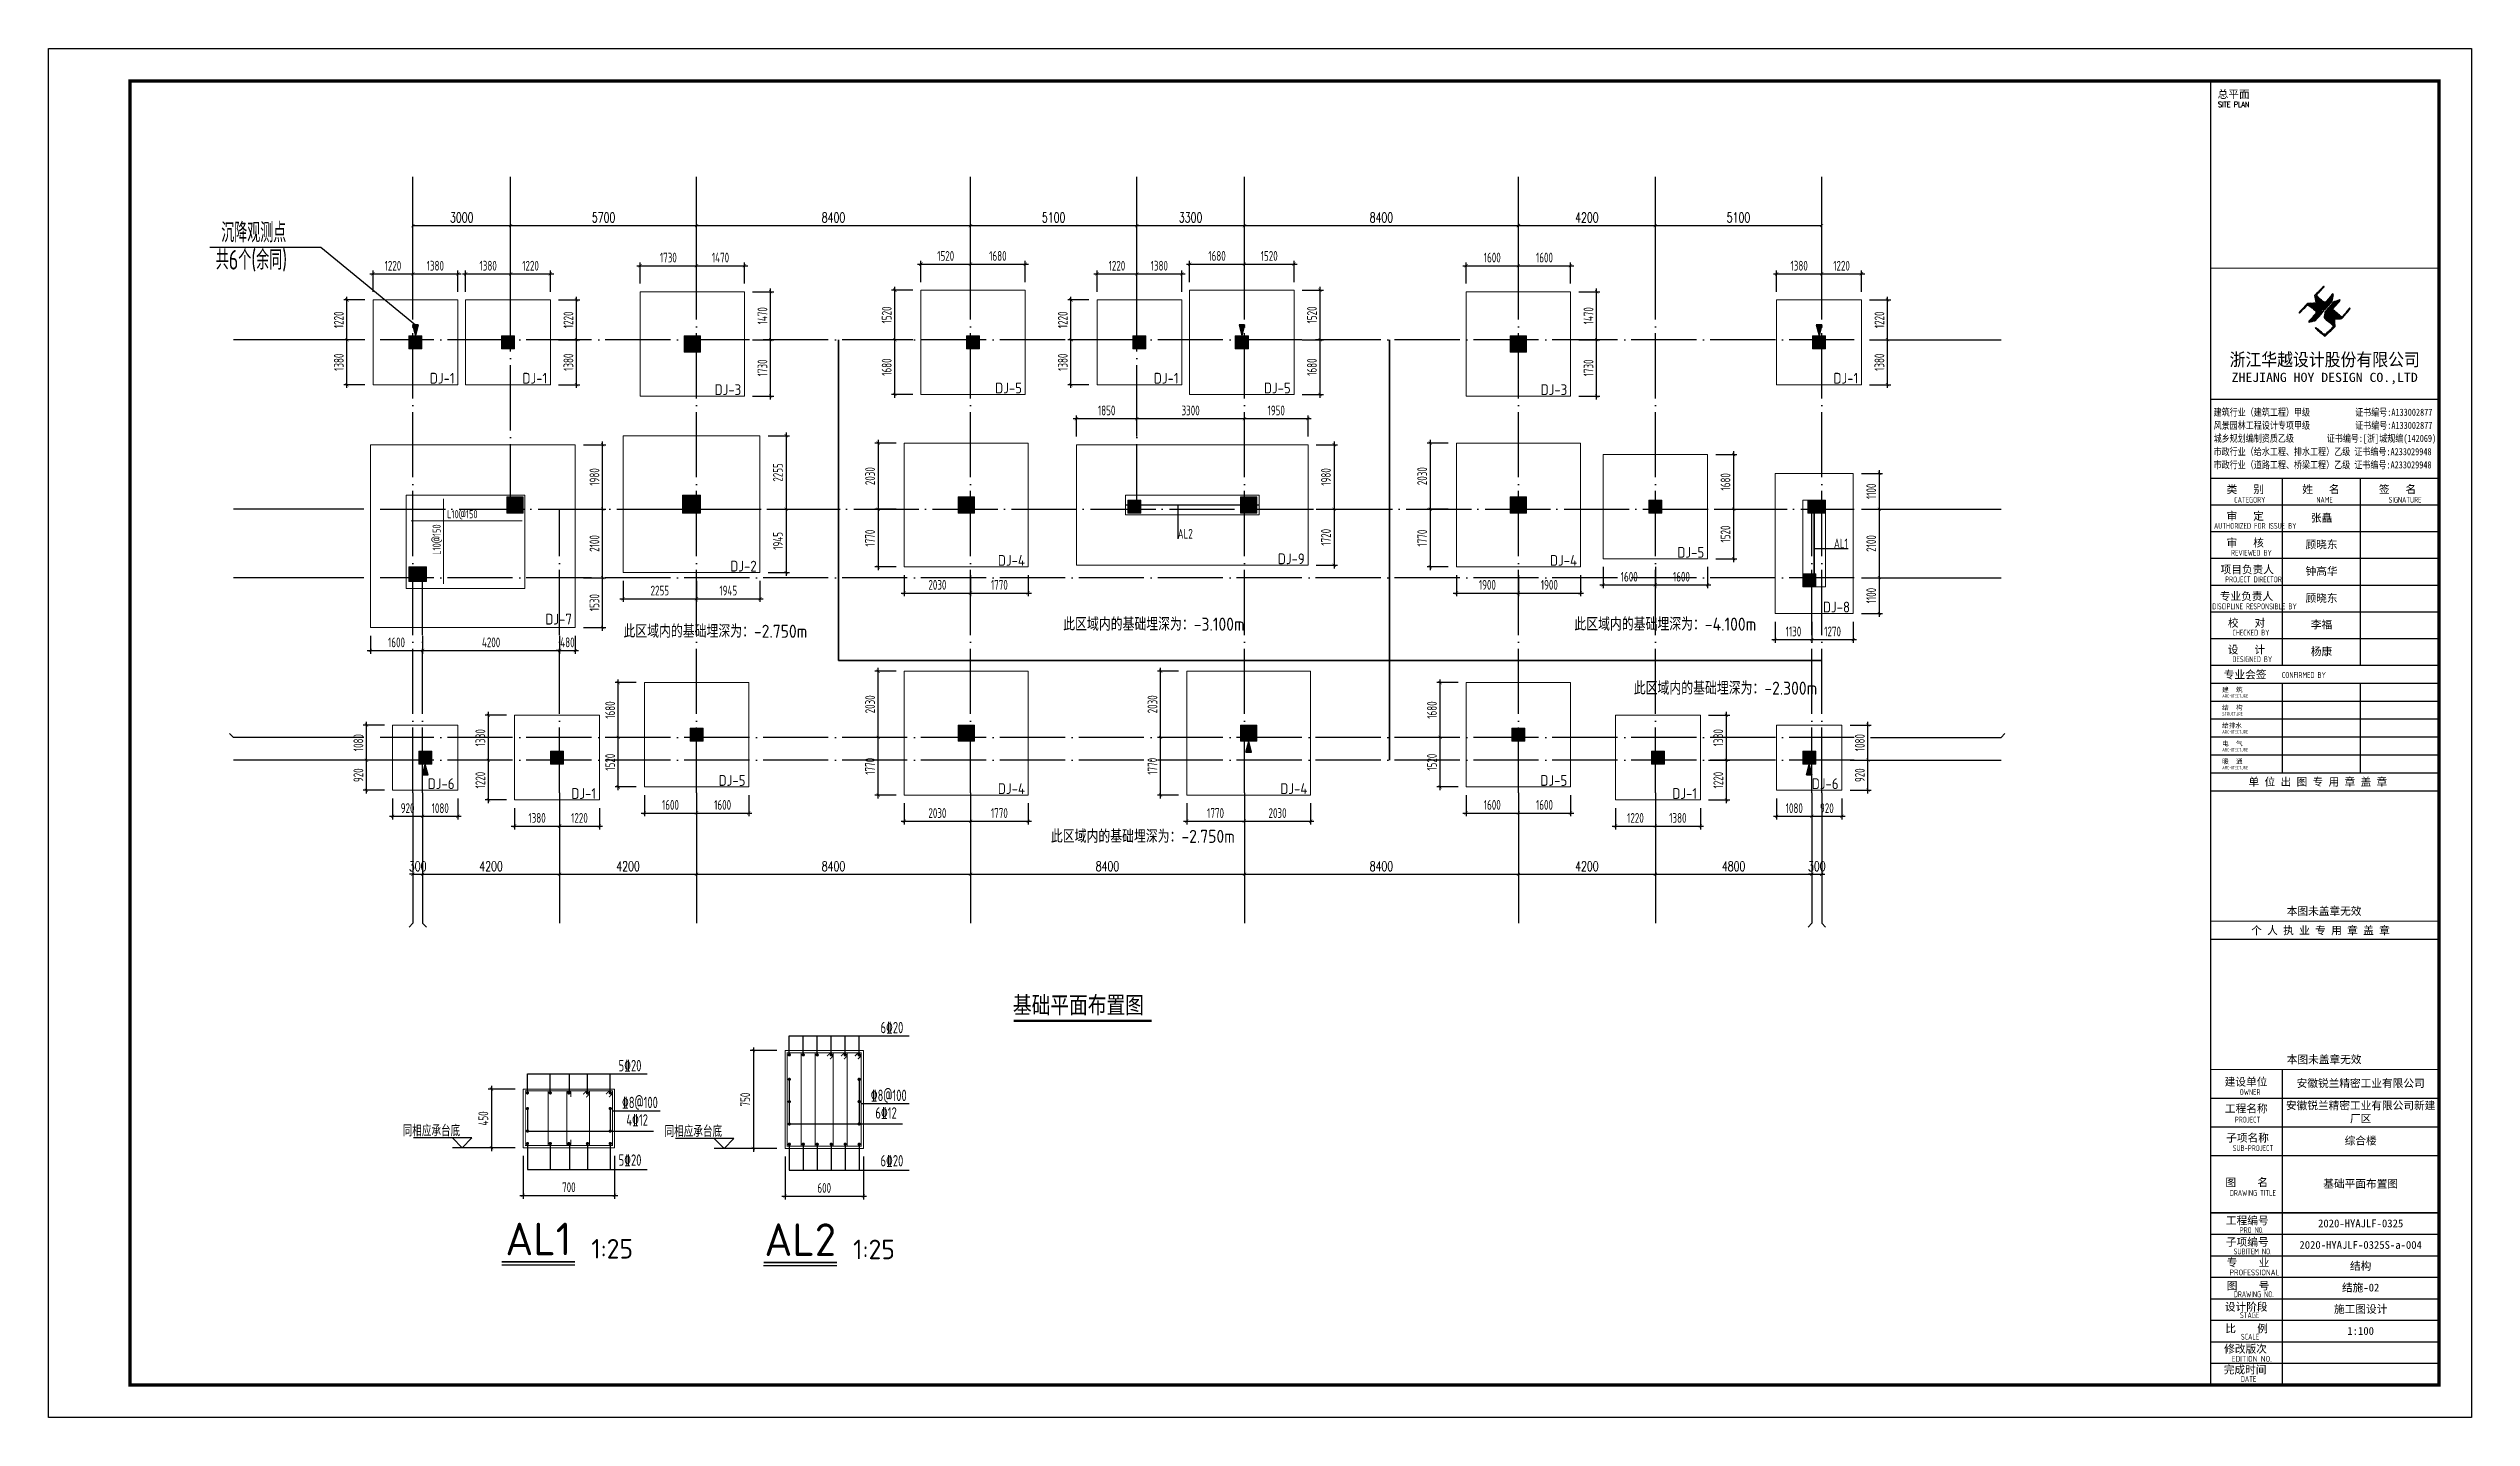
# Model space of a CAD drawing. Extents: x -638872 to -278819, y -139534 to 213996.
# Drawn here: x -623159 to -548859, y 60652 to 102652 of the extents above; entities that cross this region are included whole.
import ezdxf
from ezdxf.enums import TextEntityAlignment as Align

# ---------------------------------------------------------------- set-up
doc = ezdxf.new("R2010")
doc.units = 0
doc.header["$LTSCALE"] = 1000
doc.header["$MEASUREMENT"] = 0
for name, pattern in [('94', [0]), ('DASH', [0.35, 0.25, -0.1]), ('DOTE', [2.42, 2, -0.2, 0.02, -0.2])]:
    doc.linetypes.add(name, pattern=pattern)
doc.layers.get('0').update_dxf_attribs({"linetype": 'CONTINUOUS'})
doc.layers.get('Defpoints').update_dxf_attribs({"linetype": 'CONTINUOUS'})
for name, color, linetype in [('0 - 立面线', 7, 'CONTINUOUS'), ('1', 7, 'CONTINUOUS'), ('3', 3, 'CONTINUOUS'), ('AXIS', 171, 'CONTINUOUS'), ('BEAM_DE_NUM', 7, 'CONTINUOUS'), ('BEAM_DE_TEXT', 7, 'CONTINUOUS'), ('DIM_SYMB', 3, 'CONTINUOUS'), ('DOTE', 14, 'DOTE'), ('PUB_TEXT', 7, 'CONTINUOUS'), ('PUB_TITLE', 171, 'CONTINUOUS'), ('S_WALL', 9, 'CONTINUOUS'), ('THIN', 7, 'CONTINUOUS'), ('TK', 4, 'CONTINUOUS'), ('搅拌桩', 136, 'CONTINUOUS')]:
    doc.layers.add(name, color=color, linetype=linetype)
for name, color, linetype, lineweight in [('1530', 3, 'CONTINUOUS', 18), ('709', 254, 'CONTINUOUS', 18), ('COLU', 7, 'CONTINUOUS', 0), ('COLU_DIM', 3, 'CONTINUOUS', 0), ('COLU_HATCH', 251, 'CONTINUOUS', 0), ('DIM', 3, 'CONTINUOUS', 0), ('FLOOR_UP_REIN', 13, 'CONTINUOUS', 0), ('FLOOR_UP_TEXT', 7, 'CONTINUOUS', 0), ('REIND', 1, 'CONTINUOUS', 0), ('REINL', 1, 'CONTINUOUS', 0), ('悬挑板', 7, 'CONTINUOUS', 18)]:
    doc.layers.add(name, color=color, linetype=linetype, lineweight=lineweight)
doc.styles.add('-宋体', font='', dxfattribs={"width": 0.8})
doc.styles.add('_TCH_DIM_T3', font='SIMPLEX', dxfattribs={"width": 0.705882, "bigfont": 'GBCBIG'})
doc.styles.add('HT', font='simhei.ttf', dxfattribs={"width": 0.8})
doc.styles.add('PkpmHz', font='Pkpmeng', dxfattribs={"width": 0.7, "bigfont": 'hztxt'})
doc.styles.add('ROMANS', font='romans', dxfattribs={"width": 0.65, "height": 231.275})
doc.styles.add('TSSD_Dimension', font='tssdeng.shx', dxfattribs={"width": 0.7, "bigfont": 'hztxt.shx'})
doc.styles.add('TSSD_Label', font='tssdeng.shx', dxfattribs={"width": 0.7, "bigfont": 'hztxt.shx'})
doc.styles.add('TSSD_Norm', font='tssdeng.shx', dxfattribs={"bigfont": 'hztxt.shx'})
doc.styles.add('TSSD_REIN', font='tssdeng.shx', dxfattribs={"width": 0.7, "bigfont": 'tssdchn.shx'})
doc.styles.add('图签宋体', font='', dxfattribs={"height": 300})
doc.styles.add('图签黑体', font='simhei.ttf', dxfattribs={"height": 550})
doc.styles.get('-宋体').set_extended_font_data('SimSun')
doc.styles.get('图签宋体').set_extended_font_data('NSimSun')
doc.dimstyles.new('_TCH_ARCH&&100', dxfattribs={"dimtxt": 297.5, "dimasz": 100, "dimexe": 250, "dimexo": 300, "dimgap": 100, "dimtad": 1, "dimdec": 0, "dimzin": 0, "dimdsep": 46, "dimtxsty": '_TCH_DIM_T3', "dimblk": 'ARCHTICK', "dimcen": 0.09, "dimclrt": 7, "dimazin": 2, "dimtfac": 1, "dimtdec": 0, "dimtix": 1, "dimtmove": 2, "dimatfit": 3, "dimfxl": 0, "dimtolj": 1, "dimtzin": 0, "dimarcsym": 0})
doc.dimstyles.new('TSSD_100_100', dxfattribs={"dimtxt": 300, "dimasz": 100, "dimexe": 100, "dimexo": 250, "dimgap": 100, "dimtad": 1, "dimdec": 0, "dimzin": 0, "dimdsep": 46, "dimtxsty": 'TSSD_Dimension', "dimblk": 'ARCHTICK', "dimblk1": 'ARCHTICK', "dimblk2": 'ARCHTICK', "dimcen": 0, "dimdle": 100, "dimclrt": 7, "dimadec": 0, "dimazin": 0, "dimtfac": 1, "dimtdec": 0, "dimtix": 1, "dimtmove": 2, "dimatfit": 3, "dimfxl": 0, "dimtolj": 1, "dimtzin": 0, "dimarcsym": 0})

msp = doc.modelspace()

# ---------------------------------------------------------------- texts
at = {"layer": '1530', "style": 'PkpmHz', "width": 0.91}
for s, height, p in [('DJ-1', 330, (-610706.56, 92371.02)), ('DJ-1', 330, (-607866.56, 92371.02)), ('DJ-3', 330, (-601916.56, 92021.02)), ('DJ-5', 330, (-593306.56, 92071.02)), ('DJ-1', 330, (-588506.56, 92371.02)), ('DJ-5', 330, (-585066.56, 92071.02)), ('DJ-3', 330, (-576586.56, 92021.02)), ('DJ-1', 330, (-567666.56, 92371.02)), ('DJ-2', 330, (-601441.56, 86606.02)), ('DJ-4', 330, (-593216.56, 86781.02)), ('DJ-9', 330, (-584636.56, 86831.02)), ('DJ-4', 330, (-576286.56, 86781.02)), ('DJ-5', 330, (-572386.56, 87031.02)), ('DJ-8', 330, (-567916.56, 85351.02)), ('DJ-7', 330, (-607106.56, 84979.92)), ('此区域内的基础埋深为：-2.750m', 400, (-599888.89, 84573.66)), ('此区域内的基础埋深为：-3.100m', 400, (-586479.91, 84790.98)), ('此区域内的基础埋深为：-4.100m', 400, (-570790.63, 84790.98)), ('此区域内的基础埋深为：-2.300m', 400, (-568921.07, 82827.35)), ('DJ-6', 330, (-610706.56, 79931.02)), ('DJ-5', 330, (-601786.56, 80031.02)), ('DJ-5', 330, (-576586.56, 80031.02)), ('DJ-6', 330, (-568266.56, 79931.02)), ('DJ-1', 330, (-606366.56, 79631.02)), ('DJ-4', 330, (-593216.56, 79781.02)), ('DJ-4', 330, (-584556.56, 79781.02)), ('DJ-1', 330, (-572606.56, 79631.02)), ('此区域内的基础埋深为：-2.750m', 400, (-586780.71, 78281.97))]:
    msp.add_text(s, height=height, dxfattribs=at).set_placement(p, align=Align.RIGHT)
at = {"layer": '1530', "color": 6, "style": 'PkpmHz', "width": 0.7}
for s, p in [('AL2', (-588071.14, 87614.66)), ('AL1', (-567984.79, 87318.5))]:
    msp.add_text(s, height=300, dxfattribs=at).set_placement(p, align=Align.RIGHT)
at = {"layer": 'BEAM_DE_NUM', "style": 'TSSD_REIN', "width": 0.7}
for s, p in [('6\x8420', (-596946.32, 72441.81)), ('5\x8420', (-604976.46, 71274.65)), ('5\x8420', (-604976.46, 68375.82)), ('6\x8420', (-596946.32, 68354.88))]:
    msp.add_text(s, height=350, dxfattribs=at).set_placement(p, align=Align.RIGHT)
at = {"layer": 'BEAM_DE_NUM', "style": 'TSSD_Norm'}
for s, p in [('AL1', (-608137.13, 65630.63)), ('AL2', (-600106.99, 65609.7))]:
    msp.add_text(s, height=1000, dxfattribs=at).set_placement(p, align=Align.CENTER)
for p in [(-606514.05, 65530.63), (-598483.91, 65509.7)]:
    msp.add_text('1:25', height=600, dxfattribs=at).set_placement(p)
at = {"layer": 'BEAM_DE_TEXT', "style": 'TSSD_REIN', "width": 0.7}
for p in [(-597943.7, 70360.87), (-605573.84, 70143.48)]:
    msp.add_text('\x848@100', height=350, dxfattribs=at).set_placement(p)
for s, p in [('4\x8412', (-604776.46, 69605.82)), ('6\x8412', (-597146.32, 69823.22))]:
    msp.add_text(s, height=350, dxfattribs=at).set_placement(p, align=Align.RIGHT)
at = {"layer": 'DIM_SYMB', "color": 7, "style": 'HT', "width": 0.8}
msp.add_text('基础平面布置图', height=525.738, dxfattribs=at).set_placement((-593584.16, 73045.84))
at = {"layer": 'FLOOR_UP_TEXT', "style": 'TSSD_REIN', "width": 0.7}
msp.add_text('L10@150', height=250, dxfattribs=at).set_placement((-610933.59, 88239.79))
msp.add_text('L10@150', height=250, rotation=90, dxfattribs=at).set_placement((-611130.35, 87118.75))
at = {"layer": 'PUB_TEXT', "style": 'TSSD_REIN', "width": 0.7}
for s, p in [('沉降观测点', (-617861.55, 96704.41)), ('共6个(余同)', (-618026.55, 95868.78))]:
    msp.add_text(s, height=600, dxfattribs=at).set_placement(p)
at = {"layer": 'THIN', "style": 'TSSD_Label', "width": 0.7}
for p in [(-610533.22, 69279.15), (-602503.08, 69258.22)]:
    msp.add_text('同相应承台底', height=350, dxfattribs=at).set_placement(p, align=Align.RIGHT)

# ---------------------------------------------------------------- blocks, each defined once
blk = doc.blocks.new('A$C177878A3')
at = {"layer": '1', "linetype": '94'}
blk.add_hatch(color=6, dxfattribs=at).paths.add_polyline_path([(112, 433), (0, 0), (224, 0)])
at = {"layer": '1', "color": 6, "linetype": '94'}
for p, q in [((0, 0), (112, 433)), ((224, 0), (112, 433)), ((0, 0), (224, 0))]:
    blk.add_line(p, q, dxfattribs=at)
blk = doc.blocks.new('A$C32175502')
at = {"layer": '1', "linetype": '94'}
blk.add_blockref('A$C177878A3', (0, 0), dxfattribs=at)
blk = doc.blocks.new('A$C3C5B3CE3')
at = {"layer": '1', "linetype": '94', "rotation": 180}
blk.add_blockref('A$C32175502', (224, 433), dxfattribs=at)
blk = doc.blocks.new('A$C43EB326B')
at = {"layer": '搅拌桩'}
blk.add_blockref('A$C3C5B3CE3', (0, 0), dxfattribs=at)
blk = doc.blocks.new('A$C2BB7790D')
at = {"layer": 'DIM'}
blk.add_blockref('A$C43EB326B', (0, 0), dxfattribs=at)
blk = doc.blocks.new('A$C053D6479')
at = {"layer": 'PUB_TITLE'}
h = blk.add_hatch(color=256, dxfattribs=at)
h.dxf.hatch_style = 1
edge = h.paths.add_edge_path()
edge.add_spline(control_points=[(1026, 827), (1105, 920), (1188, 1008), (1266, 1102)], knot_values=[13, 13, 13, 13, 14, 14, 14, 14], degree=3, periodic=0)
edge.add_spline(control_points=[(1266, 1102), (1258, 1111), (1249, 1119), (1239, 1116)], knot_values=[12, 12, 12, 12, 13, 13, 13, 13], degree=3, periodic=0)
edge.add_spline(control_points=[(1239, 1116), (1210, 1107), (1179, 1092), (1144, 1077)], knot_values=[11, 11, 11, 11, 12, 12, 12, 12], degree=3, periodic=0)
edge.add_spline(control_points=[(1144, 1077), (1109, 1063), (1069, 1053), (1047, 1038)], knot_values=[10, 10, 10, 10, 11, 11, 11, 11], degree=3, periodic=0)
edge.add_spline(control_points=[(1047, 1038), (1028, 1026), (1007, 992), (991, 972)], knot_values=[9, 9, 9, 9, 10, 10, 10, 10], degree=3, periodic=0)
edge.add_spline(control_points=[(991, 972), (942, 913), (899, 868), (849, 810)], knot_values=[8, 8, 8, 8, 9, 9, 9, 9], degree=3, periodic=0)
edge.add_spline(control_points=[(849, 810), (842, 801), (822, 776), (822, 775)], knot_values=[7, 7, 7, 7, 8, 8, 8, 8], degree=3, periodic=0)
edge.add_spline(control_points=[(822, 775), (823, 771), (848, 752), (859, 744)], knot_values=[6, 6, 6, 6, 7, 7, 7, 7], degree=3, periodic=0)
edge.add_spline(control_points=[(859, 744), (949, 670), (1035, 592), (1122, 521)], knot_values=[5, 5, 5, 5, 6, 6, 6, 6], degree=3, periodic=0)
edge.add_spline(control_points=[(1122, 521), (1153, 527), (1185, 530), (1217, 533)], knot_values=[4, 4, 4, 4, 5, 5, 5, 5], degree=3, periodic=0)
edge.add_spline(control_points=[(1217, 533), (1246, 535), (1293, 532), (1316, 542)], knot_values=[3, 3, 3, 3, 4, 4, 4, 4], degree=3, periodic=0)
edge.add_spline(control_points=[(1316, 542), (1327, 547), (1338, 565), (1349, 579)], knot_values=[2, 2, 2, 2, 3, 3, 3, 3], degree=3, periodic=0)
edge.add_spline(control_points=[(1349, 579), (1423, 670), (1507, 759), (1572, 848)], knot_values=[1, 1, 1, 1, 2, 2, 2, 2], degree=3, periodic=0)
edge.add_spline(control_points=[(1572, 848), (1564, 852), (1561, 861), (1551, 862)], knot_values=[0, 0, 0, 0, 1, 1, 1, 1], degree=3, periodic=0)
edge.add_spline(control_points=[(1551, 862), (1469, 769), (1393, 671), (1310, 579)], knot_values=[15, 15, 15, 15, 16, 16, 16, 16], degree=3, periodic=0)
edge.add_spline(control_points=[(1310, 579), (1216, 662), (1118, 742), (1026, 827)], knot_values=[14, 14, 14, 14, 15, 15, 15, 15], degree=3, periodic=0)
at = {"layer": 'TK'}
h = blk.add_hatch(color=256, dxfattribs=at)
h.dxf.hatch_style = 2
edge = h.paths.add_edge_path()
edge.add_spline(control_points=[(906, 946), (906, 946), (906, 946), (866, 899), (814, 839), (806, 829), (789, 806), (787, 806), (777, 804), (728, 856), (719, 864), (651, 922), (580, 978), (514, 1036), (509, 1106), (488, 1176), (479, 1247), (570, 1343), (663, 1436), (758, 1526), (764, 1523), (768, 1518), (774, 1515), (693, 1422), (599, 1343), (520, 1249), (607, 1171), (698, 1096), (789, 1021), (874, 1109), (950, 1206), (1031, 1298), (1066, 1286), (1054, 1262), (1045, 1224), (1036, 1188), (1031, 1158), (1024, 1121), (1020, 1104), (1017, 1085), (1012, 1071), (1004, 1052), (976, 1026), (956, 1003), (906, 946)], knot_values=[-1, 0, 0, 0, 0, 0.0001, 1, 1, 1, 2, 2, 2, 3, 3, 3, 4, 4, 4, 5, 5, 5, 6, 6, 6, 7, 7, 7, 8, 8, 8, 9, 9, 9, 10, 10, 10, 11, 11, 11, 12, 12, 12, 13, 13, 13, 14, 14, 14, 14], degree=3, periodic=0)
h = blk.add_hatch(color=256, dxfattribs=at)
h.dxf.hatch_style = 2
edge = h.paths.add_edge_path()
edge.add_spline(control_points=[(291, 452), (291, 452), (291, 452), (313, 470), (322, 480), (400, 566), (477, 652), (553, 736), (460, 815), (366, 894), (270, 970), (183, 883), (101, 791), (16, 703), (-18, 714), (9, 735), (28, 755), (103, 838), (192, 930), (266, 1005), (319, 1009), (387, 1005), (442, 1007), (456, 1008), (472, 1011), (485, 1007), (507, 1000), (534, 967), (555, 949), (624, 891), (699, 833), (760, 773), (689, 691), (614, 604), (539, 517), (529, 505), (516, 487), (506, 482), (492, 475), (469, 472), (452, 467), (416, 456), (383, 448), (342, 438), (323, 433), (297, 422), (293, 440), (291, 452)], knot_values=[-1, 0, 0, 0, 0, 0.0001, 1, 1, 1, 2, 2, 2, 3, 3, 3, 4, 4, 4, 5, 5, 5, 6, 6, 6, 7, 7, 7, 8, 8, 8, 9, 9, 9, 10, 10, 10, 11, 11, 11, 12, 12, 12, 13, 13, 13, 14, 14, 14, 15, 15, 15, 15], degree=3, periodic=0)
h = blk.add_hatch(color=256, dxfattribs=at)
h.dxf.hatch_style = 2
edge = h.paths.add_edge_path()
edge.add_spline(control_points=[(662, 103), (662, 103), (662, 103), (616, 143), (568, 186), (545, 207), (518, 224), (499, 250), (501, 259), (511, 261), (516, 267), (609, 192), (696, 111), (785, 33), (883, 118), (977, 208), (1070, 298), (992, 373), (892, 456), (803, 534), (791, 544), (768, 561), (766, 569), (761, 588), (776, 634), (780, 655), (785, 690), (788, 721), (795, 746), (897, 661), (998, 576), (1097, 490), (1100, 425), (1106, 361), (1107, 294), (1018, 207), (925, 121), (830, 33), (818, 21), (800, 0), (787, 0), (768, -1), (725, 49), (712, 60), (662, 103)], knot_values=[-1, 0, 0, 0, 0, 0.0001, 1, 1, 1, 2, 2, 2, 3, 3, 3, 4, 4, 4, 5, 5, 5, 6, 6, 6, 7, 7, 7, 8, 8, 8, 9, 9, 9, 10, 10, 10, 11, 11, 11, 12, 12, 12, 13, 13, 13, 14, 14, 14, 14], degree=3, periodic=0)
for points, knots in [([(1031, 1298), (1066, 1286), (1054, 1262), (1045, 1224), (1036, 1188), (1031, 1158), (1024, 1121), (1020, 1104), (1017, 1085), (1012, 1071), (1004, 1052), (976, 1026), (956, 1003), (906, 946), (866, 899), (814, 839), (806, 829), (789, 806), (787, 806), (777, 804), (728, 856), (719, 864), (651, 922), (580, 978), (514, 1036), (509, 1106), (488, 1176), (479, 1247), (570, 1343), (663, 1436), (758, 1526), (764, 1523), (768, 1518), (774, 1515), (693, 1422), (599, 1343), (520, 1249), (607, 1171), (698, 1096), (789, 1021), (874, 1109), (950, 1206), (1031, 1298)], [0, 0, 0, 0, 1, 1, 1, 2, 2, 2, 3, 3, 3, 4, 4, 4, 5, 5, 5, 6, 6, 6, 7, 7, 7, 8, 8, 8, 9, 9, 9, 10, 10, 10, 11, 11, 11, 12, 12, 12, 13, 13, 13, 14, 14, 14, 14]), ([(555, 949), (624, 891), (699, 833), (760, 773), (689, 691), (614, 604), (539, 517), (529, 505), (516, 487), (506, 482), (492, 475), (469, 472), (452, 467), (416, 456), (383, 448), (342, 438), (323, 433), (297, 422), (293, 440), (291, 452), (313, 470), (322, 480), (400, 566), (477, 652), (553, 736), (460, 815), (366, 894), (270, 970), (183, 883), (101, 791), (16, 703), (-18, 714), (9, 735), (28, 755), (103, 838), (192, 930), (266, 1005), (319, 1009), (387, 1005), (442, 1007), (456, 1008), (472, 1011), (485, 1007), (507, 1000), (534, 967), (555, 949)], [0, 0, 0, 0, 1, 1, 1, 2, 2, 2, 3, 3, 3, 4, 4, 4, 5, 5, 5, 6, 6, 6, 7, 7, 7, 8, 8, 8, 9, 9, 9, 10, 10, 10, 11, 11, 11, 12, 12, 12, 13, 13, 13, 14, 14, 14, 15, 15, 15, 15]), ([(1097, 490), (1100, 425), (1106, 361), (1107, 294), (1018, 207), (925, 121), (830, 33), (818, 21), (800, 0), (787, 0), (768, -1), (725, 49), (712, 60), (662, 103), (616, 143), (568, 186), (545, 207), (518, 224), (499, 250), (501, 259), (511, 261), (516, 267), (609, 192), (696, 111), (785, 33), (883, 118), (977, 208), (1070, 298), (992, 373), (892, 456), (803, 534), (791, 544), (768, 561), (766, 569), (761, 588), (776, 634), (780, 655), (785, 690), (788, 721), (795, 746), (897, 661), (998, 576), (1097, 490)], [0, 0, 0, 0, 1, 1, 1, 2, 2, 2, 3, 3, 3, 4, 4, 4, 5, 5, 5, 6, 6, 6, 7, 7, 7, 8, 8, 8, 9, 9, 9, 10, 10, 10, 11, 11, 11, 12, 12, 12, 13, 13, 13, 14, 14, 14, 14]), ([(1551, 862), (1561, 861), (1564, 852), (1572, 848), (1507, 759), (1423, 670), (1349, 579), (1338, 565), (1327, 547), (1316, 542), (1293, 532), (1246, 535), (1217, 533), (1185, 530), (1153, 527), (1122, 521), (1035, 592), (949, 670), (859, 744), (848, 752), (823, 771), (822, 775), (822, 776), (842, 801), (849, 810), (899, 868), (942, 913), (991, 972), (1007, 992), (1028, 1026), (1047, 1038), (1069, 1053), (1109, 1063), (1144, 1077), (1179, 1092), (1210, 1107), (1239, 1116), (1249, 1119), (1258, 1111), (1266, 1102), (1188, 1008), (1105, 920), (1026, 827), (1118, 742), (1216, 662), (1310, 579), (1393, 671), (1469, 769), (1551, 862)], [0, 0, 0, 0, 1, 1, 1, 2, 2, 2, 3, 3, 3, 4, 4, 4, 5, 5, 5, 6, 6, 6, 7, 7, 7, 8, 8, 8, 9, 9, 9, 10, 10, 10, 11, 11, 11, 12, 12, 12, 13, 13, 13, 14, 14, 14, 15, 15, 15, 16, 16, 16, 16])]:
    blk.add_open_spline(points, degree=3, knots=knots, dxfattribs=at)
blk = doc.blocks.new('GeYuanFrame_57020136', base_point=(18.76, 4.34))
at = {"layer": 'PUB_TITLE'}
for points in [[(703.76, 235.14), (703.76, 292.54)], [(727.76, 235.14), (727.76, 292.54)], [(703.76, 202.14), (703.76, 229.64)], [(727.76, 202.14), (727.76, 229.64)], [(703.76, 14.34), (703.76, 111.14)]]:
    blk.add_lwpolyline(points, dxfattribs=at)
at = {"layer": 'TK'}
for p, q in [((43.76, 414.34), (751.76, 414.34)), ((681.76, 316.74), (751.76, 316.74)), ((681.76, 284.34), (751.76, 284.34)), ((681.76, 276.14), (751.76, 276.14)), ((681.76, 267.94), (751.76, 267.94)), ((681.76, 259.74), (751.76, 259.74)), ((681.76, 251.54), (751.76, 251.54)), ((681.76, 243.34), (751.76, 243.34)), ((681.76, 235.14), (751.76, 235.14)), ((681.76, 235.14), (751.76, 235.14)), ((681.76, 102.34), (751.76, 102.34)), ((681.76, 93.54), (751.76, 93.54)), ((681.76, 84.74), (703.76, 84.74)), ((681.76, 84.74), (751.76, 84.74)), ((681.76, 67.18), (751.76, 67.18)), ((681.76, 67.14), (751.76, 67.14)), ((681.76, 60.58), (751.76, 60.58)), ((681.76, 53.98), (751.76, 53.98)), ((681.76, 47.38), (751.76, 47.38)), ((681.76, 40.78), (751.76, 40.78)), ((681.76, 34.18), (751.76, 34.18)), ((681.76, 27.58), (751.76, 27.58)), ((681.76, 20.98), (751.76, 20.98)), ((681.76, 14.34), (751.76, 14.34))]:
    blk.add_line(p, q, dxfattribs=at)
for points in [[(18.76, 424.34), (761.76, 424.34), (761.76, 4.34), (18.76, 4.34), (18.76, 424.34)], [(681.76, 292.54), (751.76, 292.54)], [(681.76, 235.14), (751.76, 235.14)], [(681.76, 229.64), (751.76, 229.64)], [(681.76, 224.14), (751.76, 224.14)], [(681.76, 218.64), (751.76, 218.64)], [(681.76, 213.14), (751.76, 213.14)], [(681.76, 207.64), (751.76, 207.64)], [(681.76, 202.14), (751.76, 202.14)], [(681.76, 196.64), (751.76, 196.64)], [(681.76, 151.14), (751.76, 151.14)]]:
    blk.add_lwpolyline(points, dxfattribs=at)
at = {"layer": 'TK', "const_width": 1}
blk.add_lwpolyline([(751.76, 414.34), (43.76, 414.34), (43.76, 14.34), (751.76, 14.34)], close=True, dxfattribs=at)
at = {"layer": 'TK'}
for points, const_width in [([(681.76, 414.34), (681.76, 14.34)], 0.4), ([(681.76, 356.95), (751.76, 356.95)], 0.35), ([(681.76, 292.54), (751.76, 292.54)], 0.35), ([(681.76, 292.54), (751.76, 292.54)], 0.35), ([(681.76, 235.14), (751.76, 235.14)], 0.35), ([(681.76, 202.14), (751.76, 202.14)], 0.35), ([(681.76, 156.64), (751.76, 156.64)], 0.35), ([(681.76, 111.14), (751.76, 111.14)], 0.35), ([(681.76, 67.18), (751.76, 67.18)], 0.35)]:
    blk.add_lwpolyline(points, dxfattribs=dict(at, const_width=const_width))
at = {"layer": 'PUB_TITLE', "xscale": 0.01000000000021828, "yscale": 0.01000000000021828, "zscale": 0.01}
blk.add_blockref('A$C053D6479', (708.86, 336.08), dxfattribs=at)
at = {"layer": 'TK', "style": '图签宋体'}
for s, height, p in [('总平面', 2.4, (683.9, 409.1)), ('类   别', 2.4, (686.65, 287.9)), ('姓   名', 2.4, (709.87, 287.9)), ('签   名', 2.4, (733.35, 287.9)), ('审   定', 2.4, (686.65, 279.7)), ('审   核', 2.4, (686.65, 271.5)), ('项目负责人', 2.4, (684.8, 263.3)), ('专业负责人', 2.4, (684.56, 255.1)), ('校   对', 2.4, (687.06, 246.9)), ('设   计', 2.4, (687.03, 238.7)), ('专业会签', 2.4, (685.79, 231.05)), ('结  构', 1.44, (685.28, 221.42)), ('建  筑', 1.44, (685.28, 226.92)), ('给排水', 1.44, (685.28, 215.92)), ('电  气', 1.44, (685.28, 210.42)), ('暖  通', 1.44, (685.28, 204.92)), ('单 位 出 图 专 用 章 盖 章', 2.4, (693.39, 198.16)), ('本图未盖章无效', 2.4, (705.1, 158.51)), ('个 人 执 业 专 用 章 盖 章', 2.4, (694.19, 152.58)), ('本图未盖章无效', 2.4, (705.1, 113.01)), ('建设单位', 2.4, (686.06, 106.14)), ('工程名称', 2.4, (686.14, 97.93)), ('子项名称', 2.4, (686.52, 88.95)), ('图    名', 2.4, (686.3, 75.3)), ('子项编号', 2.4, (686.44, 57)), ('工程编号', 2.4, (686.44, 63.58)), ('专    业', 2.4, (686.68, 50.69)), ('图    号', 2.4, (686.69, 43.58)), ('设计阶段', 2.4, (686.12, 37.12)), ('比    例', 2.4, (686.26, 30.44)), ('修改版次', 2.4, (685.91, 24.22)), ('完成时间', 2.4, (685.79, 17.83))]:
    blk.add_text(s, height=height, dxfattribs=at).set_placement(p)
at = {"layer": 'TK'}
for s, height, style, width, p in [('SITE PLAN', 1.697, 'ROMANS', 0.76, (684.02, 406.31)), ('建筑行业（建筑工程）甲级           证书编号:A133002877', 2.2, '-宋体', 0.8, (682.67, 311.64)), ('风景园林工程设计专项甲级           证书编号:A133002877', 2.2, '-宋体', 0.8, (682.67, 307.62)), ('城乡规划编制资质乙级        证书编号:[浙]城规编(142069)', 2.2, '-宋体', 0.8, (682.67, 303.63)), ('市政行业（给水工程、排水工程）乙级 证书编号:A233029948', 2.2, '-宋体', 0.8, (682.67, 299.55)), ('市政行业（道路工程、桥梁工程）乙级 证书编号:A233029948', 2.2, '-宋体', 0.8, (682.67, 295.5)), ('CATEGORY', 1.8, 'TSSD_REIN', 0.7, (688.99, 284.98)), ('NAME', 1.8, 'TSSD_REIN', 0.7, (714.18, 284.98)), ('SIGNATURE', 1.8, 'TSSD_REIN', 0.7, (736.34, 284.98)), ('AUTHORIZED FOR ISSUE BY', 1.8, 'TSSD_REIN', 0.7, (682.79, 276.98)), ('REVIEWED BY', 1.8, 'TSSD_REIN', 0.7, (688.03, 268.72)), ('PROJECT DIRECTOR', 1.8, 'TSSD_REIN', 0.7, (686.22, 260.55)), ('DISCIPLINE RESPONSIBLE BY', 1.8, 'TSSD_REIN', 0.7, (682.25, 252.28)), ('CHECKED BY', 1.8, 'TSSD_REIN', 0.7, (688.42, 244.25)), ('DESIGNED BY', 1.8, 'TSSD_REIN', 0.7, (688.43, 236.08)), ('CONFIRMED BY', 1.8, 'TSSD_REIN', 0.7, (703.61, 231.23)), ('ARCHITECTURE', 1.08, 'TSSD_REIN', 0.7, (685.32, 225.15)), ('STRUCTURE', 1.08, 'TSSD_REIN', 0.7, (685.32, 219.65)), ('ARCHITECTURE', 1.08, 'TSSD_REIN', 0.7, (685.32, 214.15)), ('ARCHITECTURE', 1.08, 'TSSD_REIN', 0.7, (685.32, 208.65)), ('ARCHITECTURE', 1.08, 'TSSD_REIN', 0.7, (685.32, 203.15)), ('OWNER', 1.8, 'TSSD_REIN', 0.7, (690.65, 103.29)), ('PROJECT', 1.8, 'TSSD_REIN', 0.7, (689.19, 94.83)), ('SUB-PROJECT', 1.8, 'TSSD_REIN', 0.7, (688.53, 86.11)), ('DRAWING TITLE', 1.8, 'TSSD_REIN', 0.7, (687.64, 72.34)), ('PRO N0.', 1.8, 'TSSD_REIN', 0.7, (690.68, 60.96)), ('SUBITEM NO.', 1.8, 'TSSD_REIN', 0.7, (688.82, 54.39)), ('PROFESSIONAL', 1.8, 'TSSD_REIN', 0.8, (687.55, 47.95)), ('DRAWING NO.', 1.8, 'TSSD_REIN', 0.7, (688.86, 41.26)), ('STAGE', 1.8, 'TSSD_REIN', 0.7, (690.76, 34.84)), ('SCALE', 1.8, 'TSSD_REIN', 0.7, (691.05, 28.23)), ('EDITION NO.', 1.8, 'TSSD_REIN', 0.8, (688.2, 21.45)), ('DATE', 1.8, 'TSSD_REIN', 0.7, (691, 15.26))]:
    blk.add_text(s, height=height, dxfattribs=dict(at, style=style, width=width)).set_placement(p)
for s, height, style, width, p in [('浙江华越设计股份有限公司', 3.96, 'HT', 0.9, (716.74, 328.97)), ('ZHEJIANG HOY DESIGN CO.,LTD', 2.8, '图签黑体', 1.11, (716.73, 323.1))]:
    blk.add_text(s, height=height, dxfattribs=dict(at, style=style, width=width)).set_placement(p, align=Align.MIDDLE)
at = {"layer": 'TK', "char_height": 2.4, "attachment_point": 5, "style": '图签宋体'}
for s, insert, width in [('张矗', (715.76, 280.21), 24), ('顾晓东', (715.76, 272.04), 24), ('钟高华', (715.76, 263.84), 24), ('顾晓东', (715.76, 255.57), 24), ('李福', (715.76, 247.44), 24), ('杨康', (715.76, 239.24), 24), ('安徽锐兰精密工业有限公司', (727.76, 106.74), 48), ('安徽锐兰精密工业有限公司新建厂区', (727.76, 97.94), 48), ('综合楼', (727.76, 89.14), 48), ('基础平面布置图', (727.76, 75.94), 48), ('2020-HYAJLF-0325', (727.76, 63.88), 48), ('2020-HYAJLF-0325S-a-004', (727.76, 57.28), 48), ('结构', (727.76, 50.68), 48), ('结施-02', (727.76, 44.08), 48), ('施工图设计', (727.76, 37.48), 48), ('1:100', (727.76, 30.88), 48)]:
    blk.add_mtext(s, dxfattribs=dict(at, insert=insert, width=width))
blk = doc.blocks.new('_ArchTick')
at = {"color": 0, "linetype": 'ByBlock', "const_width": 0.15}
blk.add_lwpolyline([(-0.5, -0.5), (0.5, 0.5)], dxfattribs=at)
blk = doc.blocks.new('*D622')
at = {"layer": 'AXIS', "color": 0, "lineweight": -2}
for p, q in [((-611986, 79517), (-611986, 77067)), ((-611686, 79517), (-611686, 77067)), ((-611986, 77317), (-612086, 77317)), ((-611986, 77317), (-611686, 77317)), ((-611686, 77317), (-611586, 77317))]:
    blk.add_line(p, q, dxfattribs=at)
at = {"layer": 'Defpoints', "color": 0}
for p in [(-611986, 79817), (-611686, 79817), (-611686, 77317)]:
    blk.add_point(p, dxfattribs=at)
at = {"layer": 'AXIS', "color": 0, "lineweight": -2, "xscale": 100, "yscale": 100, "zscale": 100}
blk.add_blockref('_ArchTick', (-611986, 77317), dxfattribs=at)
at = {"layer": 'AXIS', "color": 0, "lineweight": -2, "xscale": 100, "yscale": 100, "zscale": 100, "rotation": 180}
blk.add_blockref('_ArchTick', (-611686, 77317), dxfattribs=at)
at = {"layer": 'AXIS', "color": 7, "insert": (-611836, 77566), "char_height": 297.5, "attachment_point": 5, "style": '_TCH_DIM_T3'}
blk.add_mtext('\\A1;300', dxfattribs=at)
blk = doc.blocks.new('*D623')
at = {"layer": 'AXIS', "color": 0, "lineweight": -2}
for p, q in [((-611686, 79517), (-611686, 77067)), ((-607486, 79517), (-607486, 77067)), ((-611686, 77317), (-607486, 77317))]:
    blk.add_line(p, q, dxfattribs=at)
at = {"layer": 'Defpoints', "color": 0}
for p in [(-611686, 79817), (-607486, 79817), (-607486, 77317)]:
    blk.add_point(p, dxfattribs=at)
at = {"layer": 'AXIS', "color": 0, "lineweight": -2, "xscale": 100, "yscale": 100, "zscale": 100, "rotation": 180}
blk.add_blockref('_ArchTick', (-611686, 77317), dxfattribs=at)
at = {"layer": 'AXIS', "color": 0, "lineweight": -2, "xscale": 100, "yscale": 100, "zscale": 100}
blk.add_blockref('_ArchTick', (-607486, 77317), dxfattribs=at)
at = {"layer": 'AXIS', "color": 7, "insert": (-609586, 77566), "char_height": 297.5, "attachment_point": 5, "style": '_TCH_DIM_T3'}
blk.add_mtext('\\A1;4200', dxfattribs=at)
blk = doc.blocks.new('*D624')
at = {"layer": 'AXIS', "color": 0, "lineweight": -2}
for p, q in [((-607486, 79517), (-607486, 77067)), ((-603286, 79517), (-603286, 77067)), ((-607486, 77317), (-603286, 77317))]:
    blk.add_line(p, q, dxfattribs=at)
at = {"layer": 'Defpoints', "color": 0}
for p in [(-607486, 79817), (-603286, 79817), (-603286, 77317)]:
    blk.add_point(p, dxfattribs=at)
at = {"layer": 'AXIS', "color": 0, "lineweight": -2, "xscale": 100, "yscale": 100, "zscale": 100, "rotation": 180}
blk.add_blockref('_ArchTick', (-607486, 77317), dxfattribs=at)
at = {"layer": 'AXIS', "color": 0, "lineweight": -2, "xscale": 100, "yscale": 100, "zscale": 100}
blk.add_blockref('_ArchTick', (-603286, 77317), dxfattribs=at)
at = {"layer": 'AXIS', "color": 7, "insert": (-605386, 77566), "char_height": 297.5, "attachment_point": 5, "style": '_TCH_DIM_T3'}
blk.add_mtext('\\A1;4200', dxfattribs=at)
blk = doc.blocks.new('*D625')
at = {"layer": 'AXIS', "color": 0, "lineweight": -2}
for p, q in [((-603286, 79517), (-603286, 77067)), ((-594886, 79517), (-594886, 77067)), ((-603286, 77317), (-594886, 77317))]:
    blk.add_line(p, q, dxfattribs=at)
at = {"layer": 'Defpoints', "color": 0}
for p in [(-603286, 79817), (-594886, 79817), (-594886, 77317)]:
    blk.add_point(p, dxfattribs=at)
at = {"layer": 'AXIS', "color": 0, "lineweight": -2, "xscale": 100, "yscale": 100, "zscale": 100, "rotation": 180}
blk.add_blockref('_ArchTick', (-603286, 77317), dxfattribs=at)
at = {"layer": 'AXIS', "color": 0, "lineweight": -2, "xscale": 100, "yscale": 100, "zscale": 100}
blk.add_blockref('_ArchTick', (-594886, 77317), dxfattribs=at)
at = {"layer": 'AXIS', "color": 7, "insert": (-599086, 77566), "char_height": 297.5, "attachment_point": 5, "style": '_TCH_DIM_T3'}
blk.add_mtext('\\A1;8400', dxfattribs=at)
blk = doc.blocks.new('*D626')
at = {"layer": 'AXIS', "color": 0, "lineweight": -2}
for p, q in [((-594886, 79517), (-594886, 77067)), ((-586486, 79517), (-586486, 77067)), ((-594886, 77317), (-586486, 77317))]:
    blk.add_line(p, q, dxfattribs=at)
at = {"layer": 'Defpoints', "color": 0}
for p in [(-594886, 79817), (-586486, 79817), (-586486, 77317)]:
    blk.add_point(p, dxfattribs=at)
at = {"layer": 'AXIS', "color": 0, "lineweight": -2, "xscale": 100, "yscale": 100, "zscale": 100, "rotation": 180}
blk.add_blockref('_ArchTick', (-594886, 77317), dxfattribs=at)
at = {"layer": 'AXIS', "color": 0, "lineweight": -2, "xscale": 100, "yscale": 100, "zscale": 100}
blk.add_blockref('_ArchTick', (-586486, 77317), dxfattribs=at)
at = {"layer": 'AXIS', "color": 7, "insert": (-590686, 77566), "char_height": 297.5, "attachment_point": 5, "style": '_TCH_DIM_T3'}
blk.add_mtext('\\A1;8400', dxfattribs=at)
blk = doc.blocks.new('*D627')
at = {"layer": 'AXIS', "color": 0, "lineweight": -2}
for p, q in [((-586486, 79517), (-586486, 77067)), ((-578086, 79517), (-578086, 77067)), ((-586486, 77317), (-578086, 77317))]:
    blk.add_line(p, q, dxfattribs=at)
at = {"layer": 'Defpoints', "color": 0}
for p in [(-586486, 79817), (-578086, 79817), (-578086, 77317)]:
    blk.add_point(p, dxfattribs=at)
at = {"layer": 'AXIS', "color": 0, "lineweight": -2, "xscale": 100, "yscale": 100, "zscale": 100, "rotation": 180}
blk.add_blockref('_ArchTick', (-586486, 77317), dxfattribs=at)
at = {"layer": 'AXIS', "color": 0, "lineweight": -2, "xscale": 100, "yscale": 100, "zscale": 100}
blk.add_blockref('_ArchTick', (-578086, 77317), dxfattribs=at)
at = {"layer": 'AXIS', "color": 7, "insert": (-582286, 77566), "char_height": 297.5, "attachment_point": 5, "style": '_TCH_DIM_T3'}
blk.add_mtext('\\A1;8400', dxfattribs=at)
blk = doc.blocks.new('*D628')
at = {"layer": 'AXIS', "color": 0, "lineweight": -2}
for p, q in [((-578086, 79517), (-578086, 77067)), ((-573886, 79517), (-573886, 77067)), ((-578086, 77317), (-573886, 77317))]:
    blk.add_line(p, q, dxfattribs=at)
at = {"layer": 'Defpoints', "color": 0}
for p in [(-578086, 79817), (-573886, 79817), (-573886, 77317)]:
    blk.add_point(p, dxfattribs=at)
at = {"layer": 'AXIS', "color": 0, "lineweight": -2, "xscale": 100, "yscale": 100, "zscale": 100, "rotation": 180}
blk.add_blockref('_ArchTick', (-578086, 77317), dxfattribs=at)
at = {"layer": 'AXIS', "color": 0, "lineweight": -2, "xscale": 100, "yscale": 100, "zscale": 100}
blk.add_blockref('_ArchTick', (-573886, 77317), dxfattribs=at)
at = {"layer": 'AXIS', "color": 7, "insert": (-575986, 77566), "char_height": 297.5, "attachment_point": 5, "style": '_TCH_DIM_T3'}
blk.add_mtext('\\A1;4200', dxfattribs=at)
blk = doc.blocks.new('*D629')
at = {"layer": 'AXIS', "color": 0, "lineweight": -2}
for p, q in [((-573886, 79517), (-573886, 77067)), ((-569086, 79517), (-569086, 77067)), ((-573886, 77317), (-569086, 77317))]:
    blk.add_line(p, q, dxfattribs=at)
at = {"layer": 'Defpoints', "color": 0}
for p in [(-573886, 79817), (-569086, 79817), (-569086, 77317)]:
    blk.add_point(p, dxfattribs=at)
at = {"layer": 'AXIS', "color": 0, "lineweight": -2, "xscale": 100, "yscale": 100, "zscale": 100, "rotation": 180}
blk.add_blockref('_ArchTick', (-573886, 77317), dxfattribs=at)
at = {"layer": 'AXIS', "color": 0, "lineweight": -2, "xscale": 100, "yscale": 100, "zscale": 100}
blk.add_blockref('_ArchTick', (-569086, 77317), dxfattribs=at)
at = {"layer": 'AXIS', "color": 7, "insert": (-571486, 77566), "char_height": 297.5, "attachment_point": 5, "style": '_TCH_DIM_T3'}
blk.add_mtext('\\A1;4800', dxfattribs=at)
blk = doc.blocks.new('*D630')
at = {"layer": 'AXIS', "color": 0, "lineweight": -2}
for p, q in [((-569086, 79517), (-569086, 77067)), ((-568786, 79517), (-568786, 77067)), ((-569086, 77317), (-569186, 77317)), ((-569086, 77317), (-568786, 77317)), ((-568786, 77317), (-568686, 77317))]:
    blk.add_line(p, q, dxfattribs=at)
at = {"layer": 'Defpoints', "color": 0}
for p in [(-569086, 79817), (-568786, 79817), (-568786, 77317)]:
    blk.add_point(p, dxfattribs=at)
at = {"layer": 'AXIS', "color": 0, "lineweight": -2, "xscale": 100, "yscale": 100, "zscale": 100}
blk.add_blockref('_ArchTick', (-569086, 77317), dxfattribs=at)
at = {"layer": 'AXIS', "color": 0, "lineweight": -2, "xscale": 100, "yscale": 100, "zscale": 100, "rotation": 180}
blk.add_blockref('_ArchTick', (-568786, 77317), dxfattribs=at)
at = {"layer": 'AXIS', "color": 7, "insert": (-568936, 77566), "char_height": 297.5, "attachment_point": 5, "style": '_TCH_DIM_T3'}
blk.add_mtext('\\A1;300', dxfattribs=at)
blk = doc.blocks.new('*D631')
at = {"layer": 'AXIS', "color": 0, "lineweight": -2}
for p, q in [((-611986, 95017), (-611986, 97467)), ((-608986, 95017), (-608986, 97467)), ((-611986, 97217), (-608986, 97217))]:
    blk.add_line(p, q, dxfattribs=at)
at = {"layer": 'Defpoints', "color": 0}
for p in [(-608986, 97217), (-611986, 94717), (-608986, 94717)]:
    blk.add_point(p, dxfattribs=at)
at = {"layer": 'AXIS', "color": 0, "lineweight": -2, "xscale": 100, "yscale": 100, "zscale": 100, "rotation": 180}
blk.add_blockref('_ArchTick', (-611986, 97217), dxfattribs=at)
at = {"layer": 'AXIS', "color": 0, "lineweight": -2, "xscale": 100, "yscale": 100, "zscale": 100}
blk.add_blockref('_ArchTick', (-608986, 97217), dxfattribs=at)
at = {"layer": 'AXIS', "color": 7, "insert": (-610486, 97466), "char_height": 297.5, "attachment_point": 5, "style": '_TCH_DIM_T3'}
blk.add_mtext('\\A1;3000', dxfattribs=at)
blk = doc.blocks.new('*D632')
at = {"layer": 'AXIS', "color": 0, "lineweight": -2}
for p, q in [((-608986, 95017), (-608986, 97467)), ((-603286, 95017), (-603286, 97467)), ((-608986, 97217), (-603286, 97217))]:
    blk.add_line(p, q, dxfattribs=at)
at = {"layer": 'Defpoints', "color": 0}
for p in [(-603286, 97217), (-608986, 94717), (-603286, 94717)]:
    blk.add_point(p, dxfattribs=at)
at = {"layer": 'AXIS', "color": 0, "lineweight": -2, "xscale": 100, "yscale": 100, "zscale": 100, "rotation": 180}
blk.add_blockref('_ArchTick', (-608986, 97217), dxfattribs=at)
at = {"layer": 'AXIS', "color": 0, "lineweight": -2, "xscale": 100, "yscale": 100, "zscale": 100}
blk.add_blockref('_ArchTick', (-603286, 97217), dxfattribs=at)
at = {"layer": 'AXIS', "color": 7, "insert": (-606136, 97466), "char_height": 297.5, "attachment_point": 5, "style": '_TCH_DIM_T3'}
blk.add_mtext('\\A1;5700', dxfattribs=at)
blk = doc.blocks.new('*D633')
at = {"layer": 'AXIS', "color": 0, "lineweight": -2}
for p, q in [((-603286, 95017), (-603286, 97467)), ((-594886, 95017), (-594886, 97467)), ((-603286, 97217), (-594886, 97217))]:
    blk.add_line(p, q, dxfattribs=at)
at = {"layer": 'Defpoints', "color": 0}
for p in [(-594886, 97217), (-603286, 94717), (-594886, 94717)]:
    blk.add_point(p, dxfattribs=at)
at = {"layer": 'AXIS', "color": 0, "lineweight": -2, "xscale": 100, "yscale": 100, "zscale": 100, "rotation": 180}
blk.add_blockref('_ArchTick', (-603286, 97217), dxfattribs=at)
at = {"layer": 'AXIS', "color": 0, "lineweight": -2, "xscale": 100, "yscale": 100, "zscale": 100}
blk.add_blockref('_ArchTick', (-594886, 97217), dxfattribs=at)
at = {"layer": 'AXIS', "color": 7, "insert": (-599086, 97466), "char_height": 297.5, "attachment_point": 5, "style": '_TCH_DIM_T3'}
blk.add_mtext('\\A1;8400', dxfattribs=at)
blk = doc.blocks.new('*D634')
at = {"layer": 'AXIS', "color": 0, "lineweight": -2}
for p, q in [((-594886, 95017), (-594886, 97467)), ((-589786, 95017), (-589786, 97467)), ((-594886, 97217), (-589786, 97217))]:
    blk.add_line(p, q, dxfattribs=at)
at = {"layer": 'Defpoints', "color": 0}
for p in [(-589786, 97217), (-594886, 94717), (-589786, 94717)]:
    blk.add_point(p, dxfattribs=at)
at = {"layer": 'AXIS', "color": 0, "lineweight": -2, "xscale": 100, "yscale": 100, "zscale": 100, "rotation": 180}
blk.add_blockref('_ArchTick', (-594886, 97217), dxfattribs=at)
at = {"layer": 'AXIS', "color": 0, "lineweight": -2, "xscale": 100, "yscale": 100, "zscale": 100}
blk.add_blockref('_ArchTick', (-589786, 97217), dxfattribs=at)
at = {"layer": 'AXIS', "color": 7, "insert": (-592336, 97466), "char_height": 297.5, "attachment_point": 5, "style": '_TCH_DIM_T3'}
blk.add_mtext('\\A1;5100', dxfattribs=at)
blk = doc.blocks.new('*D635')
at = {"layer": 'AXIS', "color": 0, "lineweight": -2}
for p, q in [((-589786, 95017), (-589786, 97467)), ((-586486, 95017), (-586486, 97467)), ((-589786, 97217), (-586486, 97217))]:
    blk.add_line(p, q, dxfattribs=at)
at = {"layer": 'Defpoints', "color": 0}
for p in [(-586486, 97217), (-589786, 94717), (-586486, 94717)]:
    blk.add_point(p, dxfattribs=at)
at = {"layer": 'AXIS', "color": 0, "lineweight": -2, "xscale": 100, "yscale": 100, "zscale": 100, "rotation": 180}
blk.add_blockref('_ArchTick', (-589786, 97217), dxfattribs=at)
at = {"layer": 'AXIS', "color": 0, "lineweight": -2, "xscale": 100, "yscale": 100, "zscale": 100}
blk.add_blockref('_ArchTick', (-586486, 97217), dxfattribs=at)
at = {"layer": 'AXIS', "color": 7, "insert": (-588136, 97466), "char_height": 297.5, "attachment_point": 5, "style": '_TCH_DIM_T3'}
blk.add_mtext('\\A1;3300', dxfattribs=at)
blk = doc.blocks.new('*D636')
at = {"layer": 'AXIS', "color": 0, "lineweight": -2}
for p, q in [((-586486, 95017), (-586486, 97467)), ((-578086, 95017), (-578086, 97467)), ((-586486, 97217), (-578086, 97217))]:
    blk.add_line(p, q, dxfattribs=at)
at = {"layer": 'Defpoints', "color": 0}
for p in [(-578086, 97217), (-586486, 94717), (-578086, 94717)]:
    blk.add_point(p, dxfattribs=at)
at = {"layer": 'AXIS', "color": 0, "lineweight": -2, "xscale": 100, "yscale": 100, "zscale": 100, "rotation": 180}
blk.add_blockref('_ArchTick', (-586486, 97217), dxfattribs=at)
at = {"layer": 'AXIS', "color": 0, "lineweight": -2, "xscale": 100, "yscale": 100, "zscale": 100}
blk.add_blockref('_ArchTick', (-578086, 97217), dxfattribs=at)
at = {"layer": 'AXIS', "color": 7, "insert": (-582286, 97466), "char_height": 297.5, "attachment_point": 5, "style": '_TCH_DIM_T3'}
blk.add_mtext('\\A1;8400', dxfattribs=at)
blk = doc.blocks.new('*D637')
at = {"layer": 'AXIS', "color": 0, "lineweight": -2}
for p, q in [((-578086, 95017), (-578086, 97467)), ((-573886, 95017), (-573886, 97467)), ((-578086, 97217), (-573886, 97217))]:
    blk.add_line(p, q, dxfattribs=at)
at = {"layer": 'Defpoints', "color": 0}
for p in [(-573886, 97217), (-578086, 94717), (-573886, 94717)]:
    blk.add_point(p, dxfattribs=at)
at = {"layer": 'AXIS', "color": 0, "lineweight": -2, "xscale": 100, "yscale": 100, "zscale": 100, "rotation": 180}
blk.add_blockref('_ArchTick', (-578086, 97217), dxfattribs=at)
at = {"layer": 'AXIS', "color": 0, "lineweight": -2, "xscale": 100, "yscale": 100, "zscale": 100}
blk.add_blockref('_ArchTick', (-573886, 97217), dxfattribs=at)
at = {"layer": 'AXIS', "color": 7, "insert": (-575986, 97466), "char_height": 297.5, "attachment_point": 5, "style": '_TCH_DIM_T3'}
blk.add_mtext('\\A1;4200', dxfattribs=at)
blk = doc.blocks.new('*D638')
at = {"layer": 'AXIS', "color": 0, "lineweight": -2}
for p, q in [((-573886, 95017), (-573886, 97467)), ((-568786, 95017), (-568786, 97467)), ((-573886, 97217), (-568786, 97217))]:
    blk.add_line(p, q, dxfattribs=at)
at = {"layer": 'Defpoints', "color": 0}
for p in [(-568786, 97217), (-573886, 94717), (-568786, 94717)]:
    blk.add_point(p, dxfattribs=at)
at = {"layer": 'AXIS', "color": 0, "lineweight": -2, "xscale": 100, "yscale": 100, "zscale": 100, "rotation": 180}
blk.add_blockref('_ArchTick', (-573886, 97217), dxfattribs=at)
at = {"layer": 'AXIS', "color": 0, "lineweight": -2, "xscale": 100, "yscale": 100, "zscale": 100}
blk.add_blockref('_ArchTick', (-568786, 97217), dxfattribs=at)
at = {"layer": 'AXIS', "color": 7, "insert": (-571336, 97466), "char_height": 297.5, "attachment_point": 5, "style": '_TCH_DIM_T3'}
blk.add_mtext('\\A1;5100', dxfattribs=at)
blk = doc.blocks.new('*D825')
at = {"layer": 'COLU_DIM', "color": 0, "lineweight": -2}
for p, q in [((-613386, 84183), (-611586, 84183)), ((-613286, 84637), (-613286, 84083)), ((-611686, 84637), (-611686, 84083))]:
    blk.add_line(p, q, dxfattribs=at)
at = {"layer": 'Defpoints', "color": 0}
for p in [(-613286, 84887), (-611686, 84887), (-611686, 84183)]:
    blk.add_point(p, dxfattribs=at)
at = {"layer": 'COLU_DIM', "color": 0, "lineweight": -2, "xscale": 100, "yscale": 100, "zscale": 100, "rotation": 180}
blk.add_blockref('_ArchTick', (-613286, 84183), dxfattribs=at)
at = {"layer": 'COLU_DIM', "color": 0, "lineweight": -2, "xscale": 100, "yscale": 100, "zscale": 100}
blk.add_blockref('_ArchTick', (-611686, 84183), dxfattribs=at)
at = {"layer": 'COLU_DIM', "color": 7, "insert": (-612486, 84433), "char_height": 300, "attachment_point": 5, "style": 'TSSD_Dimension'}
blk.add_mtext('\\A1;1600', dxfattribs=at)
blk = doc.blocks.new('*D826')
at = {"layer": 'COLU_DIM', "color": 0, "lineweight": -2}
for p, q in [((-611786, 84183), (-607386, 84183)), ((-611686, 84637), (-611686, 84083)), ((-607486, 84637), (-607486, 84083))]:
    blk.add_line(p, q, dxfattribs=at)
at = {"layer": 'Defpoints', "color": 0}
for p in [(-611686, 84887), (-607486, 84887), (-607486, 84183)]:
    blk.add_point(p, dxfattribs=at)
at = {"layer": 'COLU_DIM', "color": 0, "lineweight": -2, "xscale": 100, "yscale": 100, "zscale": 100, "rotation": 180}
blk.add_blockref('_ArchTick', (-611686, 84183), dxfattribs=at)
at = {"layer": 'COLU_DIM', "color": 0, "lineweight": -2, "xscale": 100, "yscale": 100, "zscale": 100}
blk.add_blockref('_ArchTick', (-607486, 84183), dxfattribs=at)
at = {"layer": 'COLU_DIM', "color": 7, "insert": (-609586, 84433), "char_height": 300, "attachment_point": 5, "style": 'TSSD_Dimension'}
blk.add_mtext('\\A1;4200', dxfattribs=at)
blk = doc.blocks.new('*D827')
at = {"layer": 'COLU_DIM', "color": 0, "lineweight": -2}
for p, q in [((-607486, 84183), (-607586, 84183)), ((-607486, 84637), (-607486, 84083)), ((-607486, 84183), (-607006, 84183)), ((-607006, 84637), (-607006, 84083)), ((-607006, 84183), (-606906, 84183))]:
    blk.add_line(p, q, dxfattribs=at)
at = {"layer": 'Defpoints', "color": 0}
for p in [(-607486, 84887), (-607006, 84887), (-607006, 84183)]:
    blk.add_point(p, dxfattribs=at)
at = {"layer": 'COLU_DIM', "color": 0, "lineweight": -2, "xscale": 100, "yscale": 100, "zscale": 100}
blk.add_blockref('_ArchTick', (-607486, 84183), dxfattribs=at)
at = {"layer": 'COLU_DIM', "color": 0, "lineweight": -2, "xscale": 100, "yscale": 100, "zscale": 100, "rotation": 180}
blk.add_blockref('_ArchTick', (-607006, 84183), dxfattribs=at)
at = {"layer": 'COLU_DIM', "color": 7, "insert": (-607246, 84433), "char_height": 300, "attachment_point": 5, "style": 'TSSD_Dimension'}
blk.add_mtext('\\A1;480', dxfattribs=at)
blk = doc.blocks.new('*D828')
at = {"layer": 'COLU_DIM', "color": 0, "lineweight": -2}
for p, q in [((-606756, 86417), (-606067, 86417)), ((-606167, 84787), (-606167, 86517)), ((-606756, 84887), (-606067, 84887))]:
    blk.add_line(p, q, dxfattribs=at)
at = {"layer": 'Defpoints', "color": 0}
for p in [(-607006, 86417), (-606167, 86417), (-607006, 84887)]:
    blk.add_point(p, dxfattribs=at)
at = {"layer": 'COLU_DIM', "color": 0, "lineweight": -2, "xscale": 100, "yscale": 100, "zscale": 100}
for p, rotation in [((-606167, 86417), 90), ((-606167, 84887), 270)]:
    blk.add_blockref('_ArchTick', p, dxfattribs=dict(at, rotation=rotation))
at = {"layer": 'COLU_DIM', "color": 7, "insert": (-606417, 85652), "char_height": 300, "attachment_point": 5, "rotation": 90, "style": 'TSSD_Dimension'}
blk.add_mtext('\\A1;1530', dxfattribs=at)
blk = doc.blocks.new('*D829')
at = {"layer": 'COLU_DIM', "color": 0, "lineweight": -2}
for p, q in [((-606756, 88517), (-606067, 88517)), ((-606167, 86317), (-606167, 88617)), ((-606756, 86417), (-606067, 86417))]:
    blk.add_line(p, q, dxfattribs=at)
at = {"layer": 'Defpoints', "color": 0}
for p in [(-607006, 88517), (-606167, 88517), (-607006, 86417)]:
    blk.add_point(p, dxfattribs=at)
at = {"layer": 'COLU_DIM', "color": 0, "lineweight": -2, "xscale": 100, "yscale": 100, "zscale": 100}
for p, rotation in [((-606167, 88517), 90), ((-606167, 86417), 270)]:
    blk.add_blockref('_ArchTick', p, dxfattribs=dict(at, rotation=rotation))
at = {"layer": 'COLU_DIM', "color": 7, "insert": (-606417, 87467), "char_height": 300, "attachment_point": 5, "rotation": 90, "style": 'TSSD_Dimension'}
blk.add_mtext('\\A1;2100', dxfattribs=at)
blk = doc.blocks.new('*D830')
at = {"layer": 'COLU_DIM', "color": 0, "lineweight": -2}
for p, q in [((-606756, 90497), (-606067, 90497)), ((-606167, 88417), (-606167, 90597)), ((-606756, 88517), (-606067, 88517))]:
    blk.add_line(p, q, dxfattribs=at)
at = {"layer": 'Defpoints', "color": 0}
for p in [(-607006, 90497), (-606167, 90497), (-607006, 88517)]:
    blk.add_point(p, dxfattribs=at)
at = {"layer": 'COLU_DIM', "color": 0, "lineweight": -2, "xscale": 100, "yscale": 100, "zscale": 100}
for p, rotation in [((-606167, 90497), 90), ((-606167, 88517), 270)]:
    blk.add_blockref('_ArchTick', p, dxfattribs=dict(at, rotation=rotation))
at = {"layer": 'COLU_DIM', "color": 7, "insert": (-606417, 89507), "char_height": 300, "attachment_point": 5, "rotation": 90, "style": 'TSSD_Dimension'}
blk.add_mtext('\\A1;1980', dxfattribs=at)
blk = doc.blocks.new('*D840')
at = {"layer": 'Defpoints', "color": 0}
for p in [(-608601, 68929), (-605801, 68929), (-605801, 67467)]:
    blk.add_point(p, dxfattribs=at)
at = {"layer": 'DIM', "color": 0, "lineweight": -2}
for p, q in [((-608601, 68679), (-608601, 67367)), ((-605801, 68679), (-605801, 67367)), ((-608701, 67467), (-605701, 67467))]:
    blk.add_line(p, q, dxfattribs=at)
at = {"layer": 'DIM', "color": 0, "lineweight": -2, "xscale": 100, "yscale": 100, "zscale": 100, "rotation": 180}
blk.add_blockref('_ArchTick', (-608601, 67467), dxfattribs=at)
at = {"layer": 'DIM', "color": 0, "lineweight": -2, "xscale": 100, "yscale": 100, "zscale": 100}
blk.add_blockref('_ArchTick', (-605801, 67467), dxfattribs=at)
at = {"layer": 'DIM', "color": 7, "insert": (-607201, 67717), "char_height": 300, "attachment_point": 5, "style": 'TSSD_Dimension'}
blk.add_mtext('\\A1;700', dxfattribs=at)
blk = doc.blocks.new('*D841')
at = {"layer": 'Defpoints', "color": 0}
for p in [(-608601, 70729), (-609574, 68929), (-608601, 68929)]:
    blk.add_point(p, dxfattribs=at)
at = {"layer": 'DIM', "color": 0, "lineweight": -2}
for p, q in [((-608851, 70729), (-609674, 70729)), ((-609574, 70829), (-609574, 68829)), ((-608851, 68929), (-609674, 68929))]:
    blk.add_line(p, q, dxfattribs=at)
at = {"layer": 'DIM', "color": 0, "lineweight": -2, "xscale": 100, "yscale": 100, "zscale": 100}
for p, rotation in [((-609574, 70729), 90), ((-609574, 68929), 270)]:
    blk.add_blockref('_ArchTick', p, dxfattribs=dict(at, rotation=rotation))
at = {"layer": 'DIM', "color": 7, "insert": (-609824, 69829), "char_height": 300, "attachment_point": 5, "rotation": 90, "style": 'TSSD_Dimension'}
blk.add_mtext('\\A1;450', dxfattribs=at)
blk = doc.blocks.new('*D860')
at = {"layer": 'Defpoints', "color": 0}
for p in [(-600571, 68908), (-598171, 68908), (-598171, 67446)]:
    blk.add_point(p, dxfattribs=at)
at = {"layer": 'DIM', "color": 0, "lineweight": -2}
for p, q in [((-600571, 68658), (-600571, 67346)), ((-598171, 68658), (-598171, 67346)), ((-600671, 67446), (-598071, 67446))]:
    blk.add_line(p, q, dxfattribs=at)
at = {"layer": 'DIM', "color": 0, "lineweight": -2, "xscale": 100, "yscale": 100, "zscale": 100, "rotation": 180}
blk.add_blockref('_ArchTick', (-600571, 67446), dxfattribs=at)
at = {"layer": 'DIM', "color": 0, "lineweight": -2, "xscale": 100, "yscale": 100, "zscale": 100}
blk.add_blockref('_ArchTick', (-598171, 67446), dxfattribs=at)
at = {"layer": 'DIM', "color": 7, "insert": (-599371, 67696), "char_height": 300, "attachment_point": 5, "style": 'TSSD_Dimension'}
blk.add_mtext('\\A1;600', dxfattribs=at)
blk = doc.blocks.new('*D861')
at = {"layer": 'Defpoints', "color": 0}
for p in [(-600571, 71908), (-601544, 68908), (-600571, 68908)]:
    blk.add_point(p, dxfattribs=at)
at = {"layer": 'DIM', "color": 0, "lineweight": -2}
for p, q in [((-600821, 71908), (-601644, 71908)), ((-601544, 72008), (-601544, 68808)), ((-600821, 68908), (-601644, 68908))]:
    blk.add_line(p, q, dxfattribs=at)
at = {"layer": 'DIM', "color": 0, "lineweight": -2, "xscale": 100, "yscale": 100, "zscale": 100}
for p, rotation in [((-601544, 71908), 90), ((-601544, 68908), 270)]:
    blk.add_blockref('_ArchTick', p, dxfattribs=dict(at, rotation=rotation))
at = {"layer": 'DIM', "color": 7, "insert": (-601794, 70408), "char_height": 300, "attachment_point": 5, "rotation": 90, "style": 'TSSD_Dimension'}
blk.add_mtext('\\A1;750', dxfattribs=at)
blk = doc.blocks.new('*D862')
at = {"layer": 'COLU_DIM', "color": 0, "lineweight": -2}
for p, q in [((-613306, 95737), (-611886, 95737)), ((-613206, 95187), (-613206, 95837)), ((-611986, 95187), (-611986, 95837))]:
    blk.add_line(p, q, dxfattribs=at)
at = {"layer": 'Defpoints', "color": 0}
for p in [(-611986, 95737), (-613206, 94937), (-611986, 94937)]:
    blk.add_point(p, dxfattribs=at)
at = {"layer": 'COLU_DIM', "color": 0, "lineweight": -2, "xscale": 100, "yscale": 100, "zscale": 100, "rotation": 180}
blk.add_blockref('_ArchTick', (-613206, 95737), dxfattribs=at)
at = {"layer": 'COLU_DIM', "color": 0, "lineweight": -2, "xscale": 100, "yscale": 100, "zscale": 100}
blk.add_blockref('_ArchTick', (-611986, 95737), dxfattribs=at)
at = {"layer": 'COLU_DIM', "color": 7, "insert": (-612596, 95987), "char_height": 300, "attachment_point": 5, "style": 'TSSD_Dimension'}
blk.add_mtext('\\A1;1220', dxfattribs=at)
blk = doc.blocks.new('*D863')
at = {"layer": 'COLU_DIM', "color": 0, "lineweight": -2}
for p, q in [((-612086, 95737), (-610506, 95737)), ((-611986, 95187), (-611986, 95837)), ((-610606, 95187), (-610606, 95837))]:
    blk.add_line(p, q, dxfattribs=at)
at = {"layer": 'Defpoints', "color": 0}
for p in [(-610606, 95737), (-611986, 94937), (-610606, 94937)]:
    blk.add_point(p, dxfattribs=at)
at = {"layer": 'COLU_DIM', "color": 0, "lineweight": -2, "xscale": 100, "yscale": 100, "zscale": 100, "rotation": 180}
blk.add_blockref('_ArchTick', (-611986, 95737), dxfattribs=at)
at = {"layer": 'COLU_DIM', "color": 0, "lineweight": -2, "xscale": 100, "yscale": 100, "zscale": 100}
blk.add_blockref('_ArchTick', (-610606, 95737), dxfattribs=at)
at = {"layer": 'COLU_DIM', "color": 7, "insert": (-611296, 95987), "char_height": 300, "attachment_point": 5, "style": 'TSSD_Dimension'}
blk.add_mtext('\\A1;1380', dxfattribs=at)
blk = doc.blocks.new('*D864')
at = {"layer": 'COLU_DIM', "color": 0, "lineweight": -2}
for p, q in [((-613456, 93717), (-614106, 93717)), ((-614006, 92237), (-614006, 93817)), ((-613456, 92337), (-614106, 92337))]:
    blk.add_line(p, q, dxfattribs=at)
at = {"layer": 'Defpoints', "color": 0}
for p in [(-614006, 93717), (-613206, 93717), (-613206, 92337)]:
    blk.add_point(p, dxfattribs=at)
at = {"layer": 'COLU_DIM', "color": 0, "lineweight": -2, "xscale": 100, "yscale": 100, "zscale": 100}
for p, rotation in [((-614006, 93717), 90), ((-614006, 92337), 270)]:
    blk.add_blockref('_ArchTick', p, dxfattribs=dict(at, rotation=rotation))
at = {"layer": 'COLU_DIM', "color": 7, "insert": (-614256, 93027), "char_height": 300, "attachment_point": 5, "rotation": 90, "style": 'TSSD_Dimension'}
blk.add_mtext('\\A1;1380', dxfattribs=at)
blk = doc.blocks.new('*D865')
at = {"layer": 'COLU_DIM', "color": 0, "lineweight": -2}
for p, q in [((-613456, 94937), (-614106, 94937)), ((-614006, 93617), (-614006, 95037)), ((-613456, 93717), (-614106, 93717))]:
    blk.add_line(p, q, dxfattribs=at)
at = {"layer": 'Defpoints', "color": 0}
for p in [(-614006, 94937), (-613206, 94937), (-613206, 93717)]:
    blk.add_point(p, dxfattribs=at)
at = {"layer": 'COLU_DIM', "color": 0, "lineweight": -2, "xscale": 100, "yscale": 100, "zscale": 100}
for p, rotation in [((-614006, 94937), 90), ((-614006, 93717), 270)]:
    blk.add_blockref('_ArchTick', p, dxfattribs=dict(at, rotation=rotation))
at = {"layer": 'COLU_DIM', "color": 7, "insert": (-614256, 94327), "char_height": 300, "attachment_point": 5, "rotation": 90, "style": 'TSSD_Dimension'}
blk.add_mtext('\\A1;1220', dxfattribs=at)
blk = doc.blocks.new('*D866')
at = {"layer": 'COLU_DIM', "color": 0, "lineweight": -2}
for p, q in [((-610466, 95737), (-608886, 95737)), ((-610366, 95187), (-610366, 95837)), ((-608986, 95187), (-608986, 95837))]:
    blk.add_line(p, q, dxfattribs=at)
at = {"layer": 'Defpoints', "color": 0}
for p in [(-608986, 95737), (-610366, 94937), (-608986, 94937)]:
    blk.add_point(p, dxfattribs=at)
at = {"layer": 'COLU_DIM', "color": 0, "lineweight": -2, "xscale": 100, "yscale": 100, "zscale": 100, "rotation": 180}
blk.add_blockref('_ArchTick', (-610366, 95737), dxfattribs=at)
at = {"layer": 'COLU_DIM', "color": 0, "lineweight": -2, "xscale": 100, "yscale": 100, "zscale": 100}
blk.add_blockref('_ArchTick', (-608986, 95737), dxfattribs=at)
at = {"layer": 'COLU_DIM', "color": 7, "insert": (-609676, 95987), "char_height": 300, "attachment_point": 5, "style": 'TSSD_Dimension'}
blk.add_mtext('\\A1;1380', dxfattribs=at)
blk = doc.blocks.new('*D867')
at = {"layer": 'COLU_DIM', "color": 0, "lineweight": -2}
for p, q in [((-609086, 95737), (-607666, 95737)), ((-608986, 95187), (-608986, 95837)), ((-607766, 95187), (-607766, 95837))]:
    blk.add_line(p, q, dxfattribs=at)
at = {"layer": 'Defpoints', "color": 0}
for p in [(-607766, 95737), (-608986, 94937), (-607766, 94937)]:
    blk.add_point(p, dxfattribs=at)
at = {"layer": 'COLU_DIM', "color": 0, "lineweight": -2, "xscale": 100, "yscale": 100, "zscale": 100, "rotation": 180}
blk.add_blockref('_ArchTick', (-608986, 95737), dxfattribs=at)
at = {"layer": 'COLU_DIM', "color": 0, "lineweight": -2, "xscale": 100, "yscale": 100, "zscale": 100}
blk.add_blockref('_ArchTick', (-607766, 95737), dxfattribs=at)
at = {"layer": 'COLU_DIM', "color": 7, "insert": (-608376, 95987), "char_height": 300, "attachment_point": 5, "style": 'TSSD_Dimension'}
blk.add_mtext('\\A1;1220', dxfattribs=at)
blk = doc.blocks.new('*D868')
at = {"layer": 'COLU_DIM', "color": 0, "lineweight": -2}
for p, q in [((-607516, 93717), (-606866, 93717)), ((-606966, 92237), (-606966, 93817)), ((-607516, 92337), (-606866, 92337))]:
    blk.add_line(p, q, dxfattribs=at)
at = {"layer": 'Defpoints', "color": 0}
for p in [(-607766, 93717), (-606966, 93717), (-607766, 92337)]:
    blk.add_point(p, dxfattribs=at)
at = {"layer": 'COLU_DIM', "color": 0, "lineweight": -2, "xscale": 100, "yscale": 100, "zscale": 100}
for p, rotation in [((-606966, 93717), 90), ((-606966, 92337), 270)]:
    blk.add_blockref('_ArchTick', p, dxfattribs=dict(at, rotation=rotation))
at = {"layer": 'COLU_DIM', "color": 7, "insert": (-607216, 93027), "char_height": 300, "attachment_point": 5, "rotation": 90, "style": 'TSSD_Dimension'}
blk.add_mtext('\\A1;1380', dxfattribs=at)
blk = doc.blocks.new('*D869')
at = {"layer": 'COLU_DIM', "color": 0, "lineweight": -2}
for p, q in [((-607516, 94937), (-606866, 94937)), ((-606966, 93617), (-606966, 95037)), ((-607516, 93717), (-606866, 93717))]:
    blk.add_line(p, q, dxfattribs=at)
at = {"layer": 'Defpoints', "color": 0}
for p in [(-607766, 94937), (-606966, 94937), (-607766, 93717)]:
    blk.add_point(p, dxfattribs=at)
at = {"layer": 'COLU_DIM', "color": 0, "lineweight": -2, "xscale": 100, "yscale": 100, "zscale": 100}
for p, rotation in [((-606966, 94937), 90), ((-606966, 93717), 270)]:
    blk.add_blockref('_ArchTick', p, dxfattribs=dict(at, rotation=rotation))
at = {"layer": 'COLU_DIM', "color": 7, "insert": (-607216, 94327), "char_height": 300, "attachment_point": 5, "rotation": 90, "style": 'TSSD_Dimension'}
blk.add_mtext('\\A1;1220', dxfattribs=at)
blk = doc.blocks.new('*D870')
at = {"layer": 'COLU_DIM', "color": 0, "lineweight": -2}
for p, q in [((-605116, 95987), (-603186, 95987)), ((-605016, 95437), (-605016, 96087)), ((-603286, 95437), (-603286, 96087))]:
    blk.add_line(p, q, dxfattribs=at)
at = {"layer": 'Defpoints', "color": 0}
for p in [(-603286, 95987), (-605016, 95187), (-603286, 95187)]:
    blk.add_point(p, dxfattribs=at)
at = {"layer": 'COLU_DIM', "color": 0, "lineweight": -2, "xscale": 100, "yscale": 100, "zscale": 100, "rotation": 180}
blk.add_blockref('_ArchTick', (-605016, 95987), dxfattribs=at)
at = {"layer": 'COLU_DIM', "color": 0, "lineweight": -2, "xscale": 100, "yscale": 100, "zscale": 100}
blk.add_blockref('_ArchTick', (-603286, 95987), dxfattribs=at)
at = {"layer": 'COLU_DIM', "color": 7, "insert": (-604151, 96237), "char_height": 300, "attachment_point": 5, "style": 'TSSD_Dimension'}
blk.add_mtext('\\A1;1730', dxfattribs=at)
blk = doc.blocks.new('*D871')
at = {"layer": 'COLU_DIM', "color": 0, "lineweight": -2}
for p, q in [((-603386, 95987), (-601716, 95987)), ((-603286, 95437), (-603286, 96087)), ((-601816, 95437), (-601816, 96087))]:
    blk.add_line(p, q, dxfattribs=at)
at = {"layer": 'Defpoints', "color": 0}
for p in [(-601816, 95987), (-603286, 95187), (-601816, 95187)]:
    blk.add_point(p, dxfattribs=at)
at = {"layer": 'COLU_DIM', "color": 0, "lineweight": -2, "xscale": 100, "yscale": 100, "zscale": 100, "rotation": 180}
blk.add_blockref('_ArchTick', (-603286, 95987), dxfattribs=at)
at = {"layer": 'COLU_DIM', "color": 0, "lineweight": -2, "xscale": 100, "yscale": 100, "zscale": 100}
blk.add_blockref('_ArchTick', (-601816, 95987), dxfattribs=at)
at = {"layer": 'COLU_DIM', "color": 7, "insert": (-602551, 96237), "char_height": 300, "attachment_point": 5, "style": 'TSSD_Dimension'}
blk.add_mtext('\\A1;1470', dxfattribs=at)
blk = doc.blocks.new('*D872')
at = {"layer": 'COLU_DIM', "color": 0, "lineweight": -2}
for p, q in [((-601566, 93717), (-600916, 93717)), ((-601016, 91887), (-601016, 93817)), ((-601566, 91987), (-600916, 91987))]:
    blk.add_line(p, q, dxfattribs=at)
at = {"layer": 'Defpoints', "color": 0}
for p in [(-601816, 93717), (-601016, 93717), (-601816, 91987)]:
    blk.add_point(p, dxfattribs=at)
at = {"layer": 'COLU_DIM', "color": 0, "lineweight": -2, "xscale": 100, "yscale": 100, "zscale": 100}
for p, rotation in [((-601016, 93717), 90), ((-601016, 91987), 270)]:
    blk.add_blockref('_ArchTick', p, dxfattribs=dict(at, rotation=rotation))
at = {"layer": 'COLU_DIM', "color": 7, "insert": (-601266, 92852), "char_height": 300, "attachment_point": 5, "rotation": 90, "style": 'TSSD_Dimension'}
blk.add_mtext('\\A1;1730', dxfattribs=at)
blk = doc.blocks.new('*D873')
at = {"layer": 'COLU_DIM', "color": 0, "lineweight": -2}
for p, q in [((-601566, 95187), (-600916, 95187)), ((-601016, 93617), (-601016, 95287)), ((-601566, 93717), (-600916, 93717))]:
    blk.add_line(p, q, dxfattribs=at)
at = {"layer": 'Defpoints', "color": 0}
for p in [(-601816, 95187), (-601016, 95187), (-601816, 93717)]:
    blk.add_point(p, dxfattribs=at)
at = {"layer": 'COLU_DIM', "color": 0, "lineweight": -2, "xscale": 100, "yscale": 100, "zscale": 100}
for p, rotation in [((-601016, 95187), 90), ((-601016, 93717), 270)]:
    blk.add_blockref('_ArchTick', p, dxfattribs=dict(at, rotation=rotation))
at = {"layer": 'COLU_DIM', "color": 7, "insert": (-601266, 94452), "char_height": 300, "attachment_point": 5, "rotation": 90, "style": 'TSSD_Dimension'}
blk.add_mtext('\\A1;1470', dxfattribs=at)
blk = doc.blocks.new('*D874')
at = {"layer": 'COLU_DIM', "color": 0, "lineweight": -2}
for p, q in [((-596506, 96037), (-594786, 96037)), ((-596406, 95487), (-596406, 96137)), ((-594886, 95487), (-594886, 96137))]:
    blk.add_line(p, q, dxfattribs=at)
at = {"layer": 'Defpoints', "color": 0}
for p in [(-594886, 96037), (-596406, 95237), (-594886, 95237)]:
    blk.add_point(p, dxfattribs=at)
at = {"layer": 'COLU_DIM', "color": 0, "lineweight": -2, "xscale": 100, "yscale": 100, "zscale": 100, "rotation": 180}
blk.add_blockref('_ArchTick', (-596406, 96037), dxfattribs=at)
at = {"layer": 'COLU_DIM', "color": 0, "lineweight": -2, "xscale": 100, "yscale": 100, "zscale": 100}
blk.add_blockref('_ArchTick', (-594886, 96037), dxfattribs=at)
at = {"layer": 'COLU_DIM', "color": 7, "insert": (-595646, 96287), "char_height": 300, "attachment_point": 5, "style": 'TSSD_Dimension'}
blk.add_mtext('\\A1;1520', dxfattribs=at)
blk = doc.blocks.new('*D875')
at = {"layer": 'COLU_DIM', "color": 0, "lineweight": -2}
for p, q in [((-594986, 96037), (-593106, 96037)), ((-594886, 95487), (-594886, 96137)), ((-593206, 95487), (-593206, 96137))]:
    blk.add_line(p, q, dxfattribs=at)
at = {"layer": 'Defpoints', "color": 0}
for p in [(-593206, 96037), (-594886, 95237), (-593206, 95237)]:
    blk.add_point(p, dxfattribs=at)
at = {"layer": 'COLU_DIM', "color": 0, "lineweight": -2, "xscale": 100, "yscale": 100, "zscale": 100, "rotation": 180}
blk.add_blockref('_ArchTick', (-594886, 96037), dxfattribs=at)
at = {"layer": 'COLU_DIM', "color": 0, "lineweight": -2, "xscale": 100, "yscale": 100, "zscale": 100}
blk.add_blockref('_ArchTick', (-593206, 96037), dxfattribs=at)
at = {"layer": 'COLU_DIM', "color": 7, "insert": (-594046, 96287), "char_height": 300, "attachment_point": 5, "style": 'TSSD_Dimension'}
blk.add_mtext('\\A1;1680', dxfattribs=at)
blk = doc.blocks.new('*D876')
at = {"layer": 'COLU_DIM', "color": 0, "lineweight": -2}
for p, q in [((-596656, 93717), (-597306, 93717)), ((-597206, 91937), (-597206, 93817)), ((-596656, 92037), (-597306, 92037))]:
    blk.add_line(p, q, dxfattribs=at)
at = {"layer": 'Defpoints', "color": 0}
for p in [(-597206, 93717), (-596406, 93717), (-596406, 92037)]:
    blk.add_point(p, dxfattribs=at)
at = {"layer": 'COLU_DIM', "color": 0, "lineweight": -2, "xscale": 100, "yscale": 100, "zscale": 100}
for p, rotation in [((-597206, 93717), 90), ((-597206, 92037), 270)]:
    blk.add_blockref('_ArchTick', p, dxfattribs=dict(at, rotation=rotation))
at = {"layer": 'COLU_DIM', "color": 7, "insert": (-597456, 92877), "char_height": 300, "attachment_point": 5, "rotation": 90, "style": 'TSSD_Dimension'}
blk.add_mtext('\\A1;1680', dxfattribs=at)
blk = doc.blocks.new('*D877')
at = {"layer": 'COLU_DIM', "color": 0, "lineweight": -2}
for p, q in [((-596656, 95237), (-597306, 95237)), ((-597206, 93617), (-597206, 95337)), ((-596656, 93717), (-597306, 93717))]:
    blk.add_line(p, q, dxfattribs=at)
at = {"layer": 'Defpoints', "color": 0}
for p in [(-597206, 95237), (-596406, 95237), (-596406, 93717)]:
    blk.add_point(p, dxfattribs=at)
at = {"layer": 'COLU_DIM', "color": 0, "lineweight": -2, "xscale": 100, "yscale": 100, "zscale": 100}
for p, rotation in [((-597206, 95237), 90), ((-597206, 93717), 270)]:
    blk.add_blockref('_ArchTick', p, dxfattribs=dict(at, rotation=rotation))
at = {"layer": 'COLU_DIM', "color": 7, "insert": (-597456, 94477), "char_height": 300, "attachment_point": 5, "rotation": 90, "style": 'TSSD_Dimension'}
blk.add_mtext('\\A1;1520', dxfattribs=at)
blk = doc.blocks.new('*D878')
at = {"layer": 'COLU_DIM', "color": 0, "lineweight": -2}
for p, q in [((-591106, 95737), (-589686, 95737)), ((-591006, 95187), (-591006, 95837)), ((-589786, 95187), (-589786, 95837))]:
    blk.add_line(p, q, dxfattribs=at)
at = {"layer": 'Defpoints', "color": 0}
for p in [(-589786, 95737), (-591006, 94937), (-589786, 94937)]:
    blk.add_point(p, dxfattribs=at)
at = {"layer": 'COLU_DIM', "color": 0, "lineweight": -2, "xscale": 100, "yscale": 100, "zscale": 100, "rotation": 180}
blk.add_blockref('_ArchTick', (-591006, 95737), dxfattribs=at)
at = {"layer": 'COLU_DIM', "color": 0, "lineweight": -2, "xscale": 100, "yscale": 100, "zscale": 100}
blk.add_blockref('_ArchTick', (-589786, 95737), dxfattribs=at)
at = {"layer": 'COLU_DIM', "color": 7, "insert": (-590396, 95987), "char_height": 300, "attachment_point": 5, "style": 'TSSD_Dimension'}
blk.add_mtext('\\A1;1220', dxfattribs=at)
blk = doc.blocks.new('*D879')
at = {"layer": 'COLU_DIM', "color": 0, "lineweight": -2}
for p, q in [((-589886, 95737), (-588306, 95737)), ((-589786, 95187), (-589786, 95837)), ((-588406, 95187), (-588406, 95837))]:
    blk.add_line(p, q, dxfattribs=at)
at = {"layer": 'Defpoints', "color": 0}
for p in [(-588406, 95737), (-589786, 94937), (-588406, 94937)]:
    blk.add_point(p, dxfattribs=at)
at = {"layer": 'COLU_DIM', "color": 0, "lineweight": -2, "xscale": 100, "yscale": 100, "zscale": 100, "rotation": 180}
blk.add_blockref('_ArchTick', (-589786, 95737), dxfattribs=at)
at = {"layer": 'COLU_DIM', "color": 0, "lineweight": -2, "xscale": 100, "yscale": 100, "zscale": 100}
blk.add_blockref('_ArchTick', (-588406, 95737), dxfattribs=at)
at = {"layer": 'COLU_DIM', "color": 7, "insert": (-589096, 95987), "char_height": 300, "attachment_point": 5, "style": 'TSSD_Dimension'}
blk.add_mtext('\\A1;1380', dxfattribs=at)
blk = doc.blocks.new('*D880')
at = {"layer": 'COLU_DIM', "color": 0, "lineweight": -2}
for p, q in [((-591256, 93717), (-591906, 93717)), ((-591806, 92237), (-591806, 93817)), ((-591256, 92337), (-591906, 92337))]:
    blk.add_line(p, q, dxfattribs=at)
at = {"layer": 'Defpoints', "color": 0}
for p in [(-591806, 93717), (-591006, 93717), (-591006, 92337)]:
    blk.add_point(p, dxfattribs=at)
at = {"layer": 'COLU_DIM', "color": 0, "lineweight": -2, "xscale": 100, "yscale": 100, "zscale": 100}
for p, rotation in [((-591806, 93717), 90), ((-591806, 92337), 270)]:
    blk.add_blockref('_ArchTick', p, dxfattribs=dict(at, rotation=rotation))
at = {"layer": 'COLU_DIM', "color": 7, "insert": (-592056, 93027), "char_height": 300, "attachment_point": 5, "rotation": 90, "style": 'TSSD_Dimension'}
blk.add_mtext('\\A1;1380', dxfattribs=at)
blk = doc.blocks.new('*D881')
at = {"layer": 'COLU_DIM', "color": 0, "lineweight": -2}
for p, q in [((-591256, 94937), (-591906, 94937)), ((-591806, 93617), (-591806, 95037)), ((-591256, 93717), (-591906, 93717))]:
    blk.add_line(p, q, dxfattribs=at)
at = {"layer": 'Defpoints', "color": 0}
for p in [(-591806, 94937), (-591006, 94937), (-591006, 93717)]:
    blk.add_point(p, dxfattribs=at)
at = {"layer": 'COLU_DIM', "color": 0, "lineweight": -2, "xscale": 100, "yscale": 100, "zscale": 100}
for p, rotation in [((-591806, 94937), 90), ((-591806, 93717), 270)]:
    blk.add_blockref('_ArchTick', p, dxfattribs=dict(at, rotation=rotation))
at = {"layer": 'COLU_DIM', "color": 7, "insert": (-592056, 94327), "char_height": 300, "attachment_point": 5, "rotation": 90, "style": 'TSSD_Dimension'}
blk.add_mtext('\\A1;1220', dxfattribs=at)
blk = doc.blocks.new('*D882')
at = {"layer": 'COLU_DIM', "color": 0, "lineweight": -2}
for p, q in [((-588266, 96037), (-586386, 96037)), ((-588166, 95487), (-588166, 96137)), ((-586486, 95487), (-586486, 96137))]:
    blk.add_line(p, q, dxfattribs=at)
at = {"layer": 'Defpoints', "color": 0}
for p in [(-586486, 96037), (-588166, 95237), (-586486, 95237)]:
    blk.add_point(p, dxfattribs=at)
at = {"layer": 'COLU_DIM', "color": 0, "lineweight": -2, "xscale": 100, "yscale": 100, "zscale": 100, "rotation": 180}
blk.add_blockref('_ArchTick', (-588166, 96037), dxfattribs=at)
at = {"layer": 'COLU_DIM', "color": 0, "lineweight": -2, "xscale": 100, "yscale": 100, "zscale": 100}
blk.add_blockref('_ArchTick', (-586486, 96037), dxfattribs=at)
at = {"layer": 'COLU_DIM', "color": 7, "insert": (-587326, 96287), "char_height": 300, "attachment_point": 5, "style": 'TSSD_Dimension'}
blk.add_mtext('\\A1;1680', dxfattribs=at)
blk = doc.blocks.new('*D883')
at = {"layer": 'COLU_DIM', "color": 0, "lineweight": -2}
for p, q in [((-586586, 96037), (-584866, 96037)), ((-586486, 95487), (-586486, 96137)), ((-584966, 95487), (-584966, 96137))]:
    blk.add_line(p, q, dxfattribs=at)
at = {"layer": 'Defpoints', "color": 0}
for p in [(-584966, 96037), (-586486, 95237), (-584966, 95237)]:
    blk.add_point(p, dxfattribs=at)
at = {"layer": 'COLU_DIM', "color": 0, "lineweight": -2, "xscale": 100, "yscale": 100, "zscale": 100, "rotation": 180}
blk.add_blockref('_ArchTick', (-586486, 96037), dxfattribs=at)
at = {"layer": 'COLU_DIM', "color": 0, "lineweight": -2, "xscale": 100, "yscale": 100, "zscale": 100}
blk.add_blockref('_ArchTick', (-584966, 96037), dxfattribs=at)
at = {"layer": 'COLU_DIM', "color": 7, "insert": (-585726, 96287), "char_height": 300, "attachment_point": 5, "style": 'TSSD_Dimension'}
blk.add_mtext('\\A1;1520', dxfattribs=at)
blk = doc.blocks.new('*D884')
at = {"layer": 'COLU_DIM', "color": 0, "lineweight": -2}
for p, q in [((-584716, 93717), (-584066, 93717)), ((-584166, 91937), (-584166, 93817)), ((-584716, 92037), (-584066, 92037))]:
    blk.add_line(p, q, dxfattribs=at)
at = {"layer": 'Defpoints', "color": 0}
for p in [(-584966, 93717), (-584166, 93717), (-584966, 92037)]:
    blk.add_point(p, dxfattribs=at)
at = {"layer": 'COLU_DIM', "color": 0, "lineweight": -2, "xscale": 100, "yscale": 100, "zscale": 100}
for p, rotation in [((-584166, 93717), 90), ((-584166, 92037), 270)]:
    blk.add_blockref('_ArchTick', p, dxfattribs=dict(at, rotation=rotation))
at = {"layer": 'COLU_DIM', "color": 7, "insert": (-584416, 92877), "char_height": 300, "attachment_point": 5, "rotation": 90, "style": 'TSSD_Dimension'}
blk.add_mtext('\\A1;1680', dxfattribs=at)
blk = doc.blocks.new('*D885')
at = {"layer": 'COLU_DIM', "color": 0, "lineweight": -2}
for p, q in [((-584716, 95237), (-584066, 95237)), ((-584166, 93617), (-584166, 95337)), ((-584716, 93717), (-584066, 93717))]:
    blk.add_line(p, q, dxfattribs=at)
at = {"layer": 'Defpoints', "color": 0}
for p in [(-584966, 95237), (-584166, 95237), (-584966, 93717)]:
    blk.add_point(p, dxfattribs=at)
at = {"layer": 'COLU_DIM', "color": 0, "lineweight": -2, "xscale": 100, "yscale": 100, "zscale": 100}
for p, rotation in [((-584166, 95237), 90), ((-584166, 93717), 270)]:
    blk.add_blockref('_ArchTick', p, dxfattribs=dict(at, rotation=rotation))
at = {"layer": 'COLU_DIM', "color": 7, "insert": (-584416, 94477), "char_height": 300, "attachment_point": 5, "rotation": 90, "style": 'TSSD_Dimension'}
blk.add_mtext('\\A1;1520', dxfattribs=at)
blk = doc.blocks.new('*D886')
at = {"layer": 'COLU_DIM', "color": 0, "lineweight": -2}
for p, q in [((-579786, 95987), (-577986, 95987)), ((-579686, 95437), (-579686, 96087)), ((-578086, 95437), (-578086, 96087))]:
    blk.add_line(p, q, dxfattribs=at)
at = {"layer": 'Defpoints', "color": 0}
for p in [(-578086, 95987), (-579686, 95187), (-578086, 95187)]:
    blk.add_point(p, dxfattribs=at)
at = {"layer": 'COLU_DIM', "color": 0, "lineweight": -2, "xscale": 100, "yscale": 100, "zscale": 100, "rotation": 180}
blk.add_blockref('_ArchTick', (-579686, 95987), dxfattribs=at)
at = {"layer": 'COLU_DIM', "color": 0, "lineweight": -2, "xscale": 100, "yscale": 100, "zscale": 100}
blk.add_blockref('_ArchTick', (-578086, 95987), dxfattribs=at)
at = {"layer": 'COLU_DIM', "color": 7, "insert": (-578886, 96237), "char_height": 300, "attachment_point": 5, "style": 'TSSD_Dimension'}
blk.add_mtext('\\A1;1600', dxfattribs=at)
blk = doc.blocks.new('*D887')
at = {"layer": 'COLU_DIM', "color": 0, "lineweight": -2}
for p, q in [((-578186, 95987), (-576386, 95987)), ((-578086, 95437), (-578086, 96087)), ((-576486, 95437), (-576486, 96087))]:
    blk.add_line(p, q, dxfattribs=at)
at = {"layer": 'Defpoints', "color": 0}
for p in [(-576486, 95987), (-578086, 95187), (-576486, 95187)]:
    blk.add_point(p, dxfattribs=at)
at = {"layer": 'COLU_DIM', "color": 0, "lineweight": -2, "xscale": 100, "yscale": 100, "zscale": 100, "rotation": 180}
blk.add_blockref('_ArchTick', (-578086, 95987), dxfattribs=at)
at = {"layer": 'COLU_DIM', "color": 0, "lineweight": -2, "xscale": 100, "yscale": 100, "zscale": 100}
blk.add_blockref('_ArchTick', (-576486, 95987), dxfattribs=at)
at = {"layer": 'COLU_DIM', "color": 7, "insert": (-577286, 96237), "char_height": 300, "attachment_point": 5, "style": 'TSSD_Dimension'}
blk.add_mtext('\\A1;1600', dxfattribs=at)
blk = doc.blocks.new('*D888')
at = {"layer": 'COLU_DIM', "color": 0, "lineweight": -2}
for p, q in [((-576236, 93717), (-575586, 93717)), ((-575686, 91887), (-575686, 93817)), ((-576236, 91987), (-575586, 91987))]:
    blk.add_line(p, q, dxfattribs=at)
at = {"layer": 'Defpoints', "color": 0}
for p in [(-576486, 93717), (-575686, 93717), (-576486, 91987)]:
    blk.add_point(p, dxfattribs=at)
at = {"layer": 'COLU_DIM', "color": 0, "lineweight": -2, "xscale": 100, "yscale": 100, "zscale": 100}
for p, rotation in [((-575686, 93717), 90), ((-575686, 91987), 270)]:
    blk.add_blockref('_ArchTick', p, dxfattribs=dict(at, rotation=rotation))
at = {"layer": 'COLU_DIM', "color": 7, "insert": (-575936, 92852), "char_height": 300, "attachment_point": 5, "rotation": 90, "style": 'TSSD_Dimension'}
blk.add_mtext('\\A1;1730', dxfattribs=at)
blk = doc.blocks.new('*D889')
at = {"layer": 'COLU_DIM', "color": 0, "lineweight": -2}
for p, q in [((-576236, 95187), (-575586, 95187)), ((-575686, 93617), (-575686, 95287)), ((-576236, 93717), (-575586, 93717))]:
    blk.add_line(p, q, dxfattribs=at)
at = {"layer": 'Defpoints', "color": 0}
for p in [(-576486, 95187), (-575686, 95187), (-576486, 93717)]:
    blk.add_point(p, dxfattribs=at)
at = {"layer": 'COLU_DIM', "color": 0, "lineweight": -2, "xscale": 100, "yscale": 100, "zscale": 100}
for p, rotation in [((-575686, 95187), 90), ((-575686, 93717), 270)]:
    blk.add_blockref('_ArchTick', p, dxfattribs=dict(at, rotation=rotation))
at = {"layer": 'COLU_DIM', "color": 7, "insert": (-575936, 94452), "char_height": 300, "attachment_point": 5, "rotation": 90, "style": 'TSSD_Dimension'}
blk.add_mtext('\\A1;1470', dxfattribs=at)
blk = doc.blocks.new('*D890')
at = {"layer": 'COLU_DIM', "color": 0, "lineweight": -2}
for p, q in [((-570266, 95737), (-568686, 95737)), ((-570166, 95187), (-570166, 95837)), ((-568786, 95187), (-568786, 95837))]:
    blk.add_line(p, q, dxfattribs=at)
at = {"layer": 'Defpoints', "color": 0}
for p in [(-568786, 95737), (-570166, 94937), (-568786, 94937)]:
    blk.add_point(p, dxfattribs=at)
at = {"layer": 'COLU_DIM', "color": 0, "lineweight": -2, "xscale": 100, "yscale": 100, "zscale": 100, "rotation": 180}
blk.add_blockref('_ArchTick', (-570166, 95737), dxfattribs=at)
at = {"layer": 'COLU_DIM', "color": 0, "lineweight": -2, "xscale": 100, "yscale": 100, "zscale": 100}
blk.add_blockref('_ArchTick', (-568786, 95737), dxfattribs=at)
at = {"layer": 'COLU_DIM', "color": 7, "insert": (-569476, 95987), "char_height": 300, "attachment_point": 5, "style": 'TSSD_Dimension'}
blk.add_mtext('\\A1;1380', dxfattribs=at)
blk = doc.blocks.new('*D891')
at = {"layer": 'COLU_DIM', "color": 0, "lineweight": -2}
for p, q in [((-568886, 95737), (-567466, 95737)), ((-568786, 95187), (-568786, 95837)), ((-567566, 95187), (-567566, 95837))]:
    blk.add_line(p, q, dxfattribs=at)
at = {"layer": 'Defpoints', "color": 0}
for p in [(-567566, 95737), (-568786, 94937), (-567566, 94937)]:
    blk.add_point(p, dxfattribs=at)
at = {"layer": 'COLU_DIM', "color": 0, "lineweight": -2, "xscale": 100, "yscale": 100, "zscale": 100, "rotation": 180}
blk.add_blockref('_ArchTick', (-568786, 95737), dxfattribs=at)
at = {"layer": 'COLU_DIM', "color": 0, "lineweight": -2, "xscale": 100, "yscale": 100, "zscale": 100}
blk.add_blockref('_ArchTick', (-567566, 95737), dxfattribs=at)
at = {"layer": 'COLU_DIM', "color": 7, "insert": (-568176, 95987), "char_height": 300, "attachment_point": 5, "style": 'TSSD_Dimension'}
blk.add_mtext('\\A1;1220', dxfattribs=at)
blk = doc.blocks.new('*D892')
at = {"layer": 'COLU_DIM', "color": 0, "lineweight": -2}
for p, q in [((-567316, 93717), (-566666, 93717)), ((-566766, 92237), (-566766, 93817)), ((-567316, 92337), (-566666, 92337))]:
    blk.add_line(p, q, dxfattribs=at)
at = {"layer": 'Defpoints', "color": 0}
for p in [(-567566, 93717), (-566766, 93717), (-567566, 92337)]:
    blk.add_point(p, dxfattribs=at)
at = {"layer": 'COLU_DIM', "color": 0, "lineweight": -2, "xscale": 100, "yscale": 100, "zscale": 100}
for p, rotation in [((-566766, 93717), 90), ((-566766, 92337), 270)]:
    blk.add_blockref('_ArchTick', p, dxfattribs=dict(at, rotation=rotation))
at = {"layer": 'COLU_DIM', "color": 7, "insert": (-567016, 93027), "char_height": 300, "attachment_point": 5, "rotation": 90, "style": 'TSSD_Dimension'}
blk.add_mtext('\\A1;1380', dxfattribs=at)
blk = doc.blocks.new('*D893')
at = {"layer": 'COLU_DIM', "color": 0, "lineweight": -2}
for p, q in [((-567316, 94937), (-566666, 94937)), ((-566766, 93617), (-566766, 95037)), ((-567316, 93717), (-566666, 93717))]:
    blk.add_line(p, q, dxfattribs=at)
at = {"layer": 'Defpoints', "color": 0}
for p in [(-567566, 94937), (-566766, 94937), (-567566, 93717)]:
    blk.add_point(p, dxfattribs=at)
at = {"layer": 'COLU_DIM', "color": 0, "lineweight": -2, "xscale": 100, "yscale": 100, "zscale": 100}
for p, rotation in [((-566766, 94937), 90), ((-566766, 93717), 270)]:
    blk.add_blockref('_ArchTick', p, dxfattribs=dict(at, rotation=rotation))
at = {"layer": 'COLU_DIM', "color": 7, "insert": (-567016, 94327), "char_height": 300, "attachment_point": 5, "rotation": 90, "style": 'TSSD_Dimension'}
blk.add_mtext('\\A1;1220', dxfattribs=at)
blk = doc.blocks.new('*D894')
at = {"layer": 'COLU_DIM', "color": 0, "lineweight": -2}
for p, q in [((-612606, 79647), (-612606, 78997)), ((-611686, 79647), (-611686, 78997)), ((-612706, 79097), (-611586, 79097))]:
    blk.add_line(p, q, dxfattribs=at)
at = {"layer": 'Defpoints', "color": 0}
for p in [(-612606, 79897), (-611686, 79897), (-611686, 79097)]:
    blk.add_point(p, dxfattribs=at)
at = {"layer": 'COLU_DIM', "color": 0, "lineweight": -2, "xscale": 100, "yscale": 100, "zscale": 100, "rotation": 180}
blk.add_blockref('_ArchTick', (-612606, 79097), dxfattribs=at)
at = {"layer": 'COLU_DIM', "color": 0, "lineweight": -2, "xscale": 100, "yscale": 100, "zscale": 100}
blk.add_blockref('_ArchTick', (-611686, 79097), dxfattribs=at)
at = {"layer": 'COLU_DIM', "color": 7, "insert": (-612146, 79347), "char_height": 300, "attachment_point": 5, "style": 'TSSD_Dimension'}
blk.add_mtext('\\A1;920', dxfattribs=at)
blk = doc.blocks.new('*D895')
at = {"layer": 'COLU_DIM', "color": 0, "lineweight": -2}
for p, q in [((-611686, 79647), (-611686, 78997)), ((-610606, 79647), (-610606, 78997)), ((-611786, 79097), (-610506, 79097))]:
    blk.add_line(p, q, dxfattribs=at)
at = {"layer": 'Defpoints', "color": 0}
for p in [(-611686, 79897), (-610606, 79897), (-610606, 79097)]:
    blk.add_point(p, dxfattribs=at)
at = {"layer": 'COLU_DIM', "color": 0, "lineweight": -2, "xscale": 100, "yscale": 100, "zscale": 100, "rotation": 180}
blk.add_blockref('_ArchTick', (-611686, 79097), dxfattribs=at)
at = {"layer": 'COLU_DIM', "color": 0, "lineweight": -2, "xscale": 100, "yscale": 100, "zscale": 100}
blk.add_blockref('_ArchTick', (-610606, 79097), dxfattribs=at)
at = {"layer": 'COLU_DIM', "color": 7, "insert": (-611146, 79347), "char_height": 300, "attachment_point": 5, "style": 'TSSD_Dimension'}
blk.add_mtext('\\A1;1080', dxfattribs=at)
blk = doc.blocks.new('*D896')
at = {"layer": 'COLU_DIM', "color": 0, "lineweight": -2}
for p, q in [((-612856, 80817), (-613506, 80817)), ((-613406, 79797), (-613406, 80917)), ((-612856, 79897), (-613506, 79897))]:
    blk.add_line(p, q, dxfattribs=at)
at = {"layer": 'Defpoints', "color": 0}
for p in [(-613406, 80817), (-612606, 80817), (-612606, 79897)]:
    blk.add_point(p, dxfattribs=at)
at = {"layer": 'COLU_DIM', "color": 0, "lineweight": -2, "xscale": 100, "yscale": 100, "zscale": 100}
for p, rotation in [((-613406, 80817), 90), ((-613406, 79897), 270)]:
    blk.add_blockref('_ArchTick', p, dxfattribs=dict(at, rotation=rotation))
at = {"layer": 'COLU_DIM', "color": 7, "insert": (-613656, 80357), "char_height": 300, "attachment_point": 5, "rotation": 90, "style": 'TSSD_Dimension'}
blk.add_mtext('\\A1;920', dxfattribs=at)
blk = doc.blocks.new('*D897')
at = {"layer": 'COLU_DIM', "color": 0, "lineweight": -2}
for p, q in [((-612856, 81897), (-613506, 81897)), ((-613406, 80717), (-613406, 81997)), ((-612856, 80817), (-613506, 80817))]:
    blk.add_line(p, q, dxfattribs=at)
at = {"layer": 'Defpoints', "color": 0}
for p in [(-613406, 81897), (-612606, 81897), (-612606, 80817)]:
    blk.add_point(p, dxfattribs=at)
at = {"layer": 'COLU_DIM', "color": 0, "lineweight": -2, "xscale": 100, "yscale": 100, "zscale": 100}
for p, rotation in [((-613406, 81897), 90), ((-613406, 80817), 270)]:
    blk.add_blockref('_ArchTick', p, dxfattribs=dict(at, rotation=rotation))
at = {"layer": 'COLU_DIM', "color": 7, "insert": (-613656, 81357), "char_height": 300, "attachment_point": 5, "rotation": 90, "style": 'TSSD_Dimension'}
blk.add_mtext('\\A1;1080', dxfattribs=at)
blk = doc.blocks.new('*D898')
at = {"layer": 'COLU_DIM', "color": 0, "lineweight": -2}
for p, q in [((-607586, 78797), (-606166, 78797)), ((-607486, 79347), (-607486, 78697)), ((-606266, 79347), (-606266, 78697))]:
    blk.add_line(p, q, dxfattribs=at)
at = {"layer": 'Defpoints', "color": 0}
for p in [(-607486, 79597), (-606266, 79597), (-606266, 78797)]:
    blk.add_point(p, dxfattribs=at)
at = {"layer": 'COLU_DIM', "color": 0, "lineweight": -2, "xscale": 100, "yscale": 100, "zscale": 100, "rotation": 180}
blk.add_blockref('_ArchTick', (-607486, 78797), dxfattribs=at)
at = {"layer": 'COLU_DIM', "color": 0, "lineweight": -2, "xscale": 100, "yscale": 100, "zscale": 100}
blk.add_blockref('_ArchTick', (-606266, 78797), dxfattribs=at)
at = {"layer": 'COLU_DIM', "color": 7, "insert": (-606876, 79047), "char_height": 300, "attachment_point": 5, "style": 'TSSD_Dimension'}
blk.add_mtext('\\A1;1220', dxfattribs=at)
blk = doc.blocks.new('*D899')
at = {"layer": 'COLU_DIM', "color": 0, "lineweight": -2}
for p, q in [((-609116, 82197), (-609766, 82197)), ((-609666, 80717), (-609666, 82297)), ((-609116, 80817), (-609766, 80817))]:
    blk.add_line(p, q, dxfattribs=at)
at = {"layer": 'Defpoints', "color": 0}
for p in [(-609666, 82197), (-608866, 82197), (-608866, 80817)]:
    blk.add_point(p, dxfattribs=at)
at = {"layer": 'COLU_DIM', "color": 0, "lineweight": -2, "xscale": 100, "yscale": 100, "zscale": 100}
for p, rotation in [((-609666, 82197), 90), ((-609666, 80817), 270)]:
    blk.add_blockref('_ArchTick', p, dxfattribs=dict(at, rotation=rotation))
at = {"layer": 'COLU_DIM', "color": 7, "insert": (-609916, 81507), "char_height": 300, "attachment_point": 5, "rotation": 90, "style": 'TSSD_Dimension'}
blk.add_mtext('\\A1;1380', dxfattribs=at)
blk = doc.blocks.new('*D900')
at = {"layer": 'COLU_DIM', "color": 0, "lineweight": -2}
for p, q in [((-604886, 79747), (-604886, 79097)), ((-603286, 79747), (-603286, 79097)), ((-604986, 79197), (-603186, 79197))]:
    blk.add_line(p, q, dxfattribs=at)
at = {"layer": 'Defpoints', "color": 0}
for p in [(-604886, 79997), (-603286, 79997), (-603286, 79197)]:
    blk.add_point(p, dxfattribs=at)
at = {"layer": 'COLU_DIM', "color": 0, "lineweight": -2, "xscale": 100, "yscale": 100, "zscale": 100, "rotation": 180}
blk.add_blockref('_ArchTick', (-604886, 79197), dxfattribs=at)
at = {"layer": 'COLU_DIM', "color": 0, "lineweight": -2, "xscale": 100, "yscale": 100, "zscale": 100}
blk.add_blockref('_ArchTick', (-603286, 79197), dxfattribs=at)
at = {"layer": 'COLU_DIM', "color": 7, "insert": (-604086, 79447), "char_height": 300, "attachment_point": 5, "style": 'TSSD_Dimension'}
blk.add_mtext('\\A1;1600', dxfattribs=at)
blk = doc.blocks.new('*D901')
at = {"layer": 'COLU_DIM', "color": 0, "lineweight": -2}
for p, q in [((-603286, 79747), (-603286, 79097)), ((-601686, 79747), (-601686, 79097)), ((-603386, 79197), (-601586, 79197))]:
    blk.add_line(p, q, dxfattribs=at)
at = {"layer": 'Defpoints', "color": 0}
for p in [(-603286, 79997), (-601686, 79997), (-601686, 79197)]:
    blk.add_point(p, dxfattribs=at)
at = {"layer": 'COLU_DIM', "color": 0, "lineweight": -2, "xscale": 100, "yscale": 100, "zscale": 100, "rotation": 180}
blk.add_blockref('_ArchTick', (-603286, 79197), dxfattribs=at)
at = {"layer": 'COLU_DIM', "color": 0, "lineweight": -2, "xscale": 100, "yscale": 100, "zscale": 100}
blk.add_blockref('_ArchTick', (-601686, 79197), dxfattribs=at)
at = {"layer": 'COLU_DIM', "color": 7, "insert": (-602486, 79447), "char_height": 300, "attachment_point": 5, "style": 'TSSD_Dimension'}
blk.add_mtext('\\A1;1600', dxfattribs=at)
blk = doc.blocks.new('*D902')
at = {"layer": 'COLU_DIM', "color": 0, "lineweight": -2}
for p, q in [((-605136, 81517), (-605786, 81517)), ((-605686, 79897), (-605686, 81617)), ((-605136, 79997), (-605786, 79997))]:
    blk.add_line(p, q, dxfattribs=at)
at = {"layer": 'Defpoints', "color": 0}
for p in [(-605686, 81517), (-604886, 81517), (-604886, 79997)]:
    blk.add_point(p, dxfattribs=at)
at = {"layer": 'COLU_DIM', "color": 0, "lineweight": -2, "xscale": 100, "yscale": 100, "zscale": 100}
for p, rotation in [((-605686, 81517), 90), ((-605686, 79997), 270)]:
    blk.add_blockref('_ArchTick', p, dxfattribs=dict(at, rotation=rotation))
at = {"layer": 'COLU_DIM', "color": 7, "insert": (-605936, 80757), "char_height": 300, "attachment_point": 5, "rotation": 90, "style": 'TSSD_Dimension'}
blk.add_mtext('\\A1;1520', dxfattribs=at)
blk = doc.blocks.new('*D903')
at = {"layer": 'COLU_DIM', "color": 0, "lineweight": -2}
for p, q in [((-605686, 81417), (-605686, 83297)), ((-605136, 83197), (-605786, 83197)), ((-605136, 81517), (-605786, 81517))]:
    blk.add_line(p, q, dxfattribs=at)
at = {"layer": 'Defpoints', "color": 0}
for p in [(-605686, 83197), (-604886, 83197), (-604886, 81517)]:
    blk.add_point(p, dxfattribs=at)
at = {"layer": 'COLU_DIM', "color": 0, "lineweight": -2, "xscale": 100, "yscale": 100, "zscale": 100}
for p, rotation in [((-605686, 83197), 90), ((-605686, 81517), 270)]:
    blk.add_blockref('_ArchTick', p, dxfattribs=dict(at, rotation=rotation))
at = {"layer": 'COLU_DIM', "color": 7, "insert": (-605936, 82357), "char_height": 300, "attachment_point": 5, "rotation": 90, "style": 'TSSD_Dimension'}
blk.add_mtext('\\A1;1680', dxfattribs=at)
blk = doc.blocks.new('*D904')
at = {"layer": 'COLU_DIM', "color": 0, "lineweight": -2}
for p, q in [((-597016, 78947), (-594786, 78947)), ((-596916, 79497), (-596916, 78847)), ((-594886, 79497), (-594886, 78847))]:
    blk.add_line(p, q, dxfattribs=at)
at = {"layer": 'Defpoints', "color": 0}
for p in [(-596916, 79747), (-594886, 79747), (-594886, 78947)]:
    blk.add_point(p, dxfattribs=at)
at = {"layer": 'COLU_DIM', "color": 0, "lineweight": -2, "xscale": 100, "yscale": 100, "zscale": 100, "rotation": 180}
blk.add_blockref('_ArchTick', (-596916, 78947), dxfattribs=at)
at = {"layer": 'COLU_DIM', "color": 0, "lineweight": -2, "xscale": 100, "yscale": 100, "zscale": 100}
blk.add_blockref('_ArchTick', (-594886, 78947), dxfattribs=at)
at = {"layer": 'COLU_DIM', "color": 7, "insert": (-595901, 79197), "char_height": 300, "attachment_point": 5, "style": 'TSSD_Dimension'}
blk.add_mtext('\\A1;2030', dxfattribs=at)
blk = doc.blocks.new('*D905')
at = {"layer": 'COLU_DIM', "color": 0, "lineweight": -2}
for p, q in [((-594986, 78947), (-593016, 78947)), ((-594886, 79497), (-594886, 78847)), ((-593116, 79497), (-593116, 78847))]:
    blk.add_line(p, q, dxfattribs=at)
at = {"layer": 'Defpoints', "color": 0}
for p in [(-594886, 79747), (-593116, 79747), (-593116, 78947)]:
    blk.add_point(p, dxfattribs=at)
at = {"layer": 'COLU_DIM', "color": 0, "lineweight": -2, "xscale": 100, "yscale": 100, "zscale": 100, "rotation": 180}
blk.add_blockref('_ArchTick', (-594886, 78947), dxfattribs=at)
at = {"layer": 'COLU_DIM', "color": 0, "lineweight": -2, "xscale": 100, "yscale": 100, "zscale": 100}
blk.add_blockref('_ArchTick', (-593116, 78947), dxfattribs=at)
at = {"layer": 'COLU_DIM', "color": 7, "insert": (-594001, 79197), "char_height": 300, "attachment_point": 5, "style": 'TSSD_Dimension'}
blk.add_mtext('\\A1;1770', dxfattribs=at)
blk = doc.blocks.new('*D906')
at = {"layer": 'COLU_DIM', "color": 0, "lineweight": -2}
for p, q in [((-597166, 81517), (-597816, 81517)), ((-597716, 79647), (-597716, 81617)), ((-597166, 79747), (-597816, 79747))]:
    blk.add_line(p, q, dxfattribs=at)
at = {"layer": 'Defpoints', "color": 0}
for p in [(-597716, 81517), (-596916, 81517), (-596916, 79747)]:
    blk.add_point(p, dxfattribs=at)
at = {"layer": 'COLU_DIM', "color": 0, "lineweight": -2, "xscale": 100, "yscale": 100, "zscale": 100}
for p, rotation in [((-597716, 81517), 90), ((-597716, 79747), 270)]:
    blk.add_blockref('_ArchTick', p, dxfattribs=dict(at, rotation=rotation))
at = {"layer": 'COLU_DIM', "color": 7, "insert": (-597966, 80632), "char_height": 300, "attachment_point": 5, "rotation": 90, "style": 'TSSD_Dimension'}
blk.add_mtext('\\A1;1770', dxfattribs=at)
blk = doc.blocks.new('*D907')
at = {"layer": 'COLU_DIM', "color": 0, "lineweight": -2}
for p, q in [((-597166, 83547), (-597816, 83547)), ((-597716, 81417), (-597716, 83647)), ((-597166, 81517), (-597816, 81517))]:
    blk.add_line(p, q, dxfattribs=at)
at = {"layer": 'Defpoints', "color": 0}
for p in [(-597716, 83547), (-596916, 83547), (-596916, 81517)]:
    blk.add_point(p, dxfattribs=at)
at = {"layer": 'COLU_DIM', "color": 0, "lineweight": -2, "xscale": 100, "yscale": 100, "zscale": 100}
for p, rotation in [((-597716, 83547), 90), ((-597716, 81517), 270)]:
    blk.add_blockref('_ArchTick', p, dxfattribs=dict(at, rotation=rotation))
at = {"layer": 'COLU_DIM', "color": 7, "insert": (-597966, 82532), "char_height": 300, "attachment_point": 5, "rotation": 90, "style": 'TSSD_Dimension'}
blk.add_mtext('\\A1;2030', dxfattribs=at)
blk = doc.blocks.new('*D908')
at = {"layer": 'COLU_DIM', "color": 0, "lineweight": -2}
for p, q in [((-588356, 78947), (-586386, 78947)), ((-588256, 79497), (-588256, 78847)), ((-586486, 79497), (-586486, 78847))]:
    blk.add_line(p, q, dxfattribs=at)
at = {"layer": 'Defpoints', "color": 0}
for p in [(-588256, 79747), (-586486, 79747), (-586486, 78947)]:
    blk.add_point(p, dxfattribs=at)
at = {"layer": 'COLU_DIM', "color": 0, "lineweight": -2, "xscale": 100, "yscale": 100, "zscale": 100, "rotation": 180}
blk.add_blockref('_ArchTick', (-588256, 78947), dxfattribs=at)
at = {"layer": 'COLU_DIM', "color": 0, "lineweight": -2, "xscale": 100, "yscale": 100, "zscale": 100}
blk.add_blockref('_ArchTick', (-586486, 78947), dxfattribs=at)
at = {"layer": 'COLU_DIM', "color": 7, "insert": (-587371, 79197), "char_height": 300, "attachment_point": 5, "style": 'TSSD_Dimension'}
blk.add_mtext('\\A1;1770', dxfattribs=at)
blk = doc.blocks.new('*D909')
at = {"layer": 'COLU_DIM', "color": 0, "lineweight": -2}
for p, q in [((-586586, 78947), (-584356, 78947)), ((-586486, 79497), (-586486, 78847)), ((-584456, 79497), (-584456, 78847))]:
    blk.add_line(p, q, dxfattribs=at)
at = {"layer": 'Defpoints', "color": 0}
for p in [(-586486, 79747), (-584456, 79747), (-584456, 78947)]:
    blk.add_point(p, dxfattribs=at)
at = {"layer": 'COLU_DIM', "color": 0, "lineweight": -2, "xscale": 100, "yscale": 100, "zscale": 100, "rotation": 180}
blk.add_blockref('_ArchTick', (-586486, 78947), dxfattribs=at)
at = {"layer": 'COLU_DIM', "color": 0, "lineweight": -2, "xscale": 100, "yscale": 100, "zscale": 100}
blk.add_blockref('_ArchTick', (-584456, 78947), dxfattribs=at)
at = {"layer": 'COLU_DIM', "color": 7, "insert": (-585471, 79197), "char_height": 300, "attachment_point": 5, "style": 'TSSD_Dimension'}
blk.add_mtext('\\A1;2030', dxfattribs=at)
blk = doc.blocks.new('*D910')
at = {"layer": 'COLU_DIM', "color": 0, "lineweight": -2}
for p, q in [((-588506, 81517), (-589156, 81517)), ((-589056, 79647), (-589056, 81617)), ((-588506, 79747), (-589156, 79747))]:
    blk.add_line(p, q, dxfattribs=at)
at = {"layer": 'Defpoints', "color": 0}
for p in [(-589056, 81517), (-588256, 81517), (-588256, 79747)]:
    blk.add_point(p, dxfattribs=at)
at = {"layer": 'COLU_DIM', "color": 0, "lineweight": -2, "xscale": 100, "yscale": 100, "zscale": 100}
for p, rotation in [((-589056, 81517), 90), ((-589056, 79747), 270)]:
    blk.add_blockref('_ArchTick', p, dxfattribs=dict(at, rotation=rotation))
at = {"layer": 'COLU_DIM', "color": 7, "insert": (-589306, 80632), "char_height": 300, "attachment_point": 5, "rotation": 90, "style": 'TSSD_Dimension'}
blk.add_mtext('\\A1;1770', dxfattribs=at)
blk = doc.blocks.new('*D911')
at = {"layer": 'COLU_DIM', "color": 0, "lineweight": -2}
for p, q in [((-588506, 83547), (-589156, 83547)), ((-589056, 81417), (-589056, 83647)), ((-588506, 81517), (-589156, 81517))]:
    blk.add_line(p, q, dxfattribs=at)
at = {"layer": 'Defpoints', "color": 0}
for p in [(-589056, 83547), (-588256, 83547), (-588256, 81517)]:
    blk.add_point(p, dxfattribs=at)
at = {"layer": 'COLU_DIM', "color": 0, "lineweight": -2, "xscale": 100, "yscale": 100, "zscale": 100}
for p, rotation in [((-589056, 83547), 90), ((-589056, 81517), 270)]:
    blk.add_blockref('_ArchTick', p, dxfattribs=dict(at, rotation=rotation))
at = {"layer": 'COLU_DIM', "color": 7, "insert": (-589306, 82532), "char_height": 300, "attachment_point": 5, "rotation": 90, "style": 'TSSD_Dimension'}
blk.add_mtext('\\A1;2030', dxfattribs=at)
blk = doc.blocks.new('*D912')
at = {"layer": 'COLU_DIM', "color": 0, "lineweight": -2}
for p, q in [((-579686, 79747), (-579686, 79097)), ((-578086, 79747), (-578086, 79097)), ((-579786, 79197), (-577986, 79197))]:
    blk.add_line(p, q, dxfattribs=at)
at = {"layer": 'Defpoints', "color": 0}
for p in [(-579686, 79997), (-578086, 79997), (-578086, 79197)]:
    blk.add_point(p, dxfattribs=at)
at = {"layer": 'COLU_DIM', "color": 0, "lineweight": -2, "xscale": 100, "yscale": 100, "zscale": 100, "rotation": 180}
blk.add_blockref('_ArchTick', (-579686, 79197), dxfattribs=at)
at = {"layer": 'COLU_DIM', "color": 0, "lineweight": -2, "xscale": 100, "yscale": 100, "zscale": 100}
blk.add_blockref('_ArchTick', (-578086, 79197), dxfattribs=at)
at = {"layer": 'COLU_DIM', "color": 7, "insert": (-578886, 79447), "char_height": 300, "attachment_point": 5, "style": 'TSSD_Dimension'}
blk.add_mtext('\\A1;1600', dxfattribs=at)
blk = doc.blocks.new('*D913')
at = {"layer": 'COLU_DIM', "color": 0, "lineweight": -2}
for p, q in [((-578086, 79747), (-578086, 79097)), ((-576486, 79747), (-576486, 79097)), ((-578186, 79197), (-576386, 79197))]:
    blk.add_line(p, q, dxfattribs=at)
at = {"layer": 'Defpoints', "color": 0}
for p in [(-578086, 79997), (-576486, 79997), (-576486, 79197)]:
    blk.add_point(p, dxfattribs=at)
at = {"layer": 'COLU_DIM', "color": 0, "lineweight": -2, "xscale": 100, "yscale": 100, "zscale": 100, "rotation": 180}
blk.add_blockref('_ArchTick', (-578086, 79197), dxfattribs=at)
at = {"layer": 'COLU_DIM', "color": 0, "lineweight": -2, "xscale": 100, "yscale": 100, "zscale": 100}
blk.add_blockref('_ArchTick', (-576486, 79197), dxfattribs=at)
at = {"layer": 'COLU_DIM', "color": 7, "insert": (-577286, 79447), "char_height": 300, "attachment_point": 5, "style": 'TSSD_Dimension'}
blk.add_mtext('\\A1;1600', dxfattribs=at)
blk = doc.blocks.new('*D914')
at = {"layer": 'COLU_DIM', "color": 0, "lineweight": -2}
for p, q in [((-579936, 81517), (-580586, 81517)), ((-580486, 79897), (-580486, 81617)), ((-579936, 79997), (-580586, 79997))]:
    blk.add_line(p, q, dxfattribs=at)
at = {"layer": 'Defpoints', "color": 0}
for p in [(-580486, 81517), (-579686, 81517), (-579686, 79997)]:
    blk.add_point(p, dxfattribs=at)
at = {"layer": 'COLU_DIM', "color": 0, "lineweight": -2, "xscale": 100, "yscale": 100, "zscale": 100}
for p, rotation in [((-580486, 81517), 90), ((-580486, 79997), 270)]:
    blk.add_blockref('_ArchTick', p, dxfattribs=dict(at, rotation=rotation))
at = {"layer": 'COLU_DIM', "color": 7, "insert": (-580736, 80757), "char_height": 300, "attachment_point": 5, "rotation": 90, "style": 'TSSD_Dimension'}
blk.add_mtext('\\A1;1520', dxfattribs=at)
blk = doc.blocks.new('*D915')
at = {"layer": 'COLU_DIM', "color": 0, "lineweight": -2}
for p, q in [((-580486, 81417), (-580486, 83297)), ((-579936, 83197), (-580586, 83197)), ((-579936, 81517), (-580586, 81517))]:
    blk.add_line(p, q, dxfattribs=at)
at = {"layer": 'Defpoints', "color": 0}
for p in [(-580486, 83197), (-579686, 83197), (-579686, 81517)]:
    blk.add_point(p, dxfattribs=at)
at = {"layer": 'COLU_DIM', "color": 0, "lineweight": -2, "xscale": 100, "yscale": 100, "zscale": 100}
for p, rotation in [((-580486, 83197), 90), ((-580486, 81517), 270)]:
    blk.add_blockref('_ArchTick', p, dxfattribs=dict(at, rotation=rotation))
at = {"layer": 'COLU_DIM', "color": 7, "insert": (-580736, 82357), "char_height": 300, "attachment_point": 5, "rotation": 90, "style": 'TSSD_Dimension'}
blk.add_mtext('\\A1;1680', dxfattribs=at)
blk = doc.blocks.new('*D916')
at = {"layer": 'COLU_DIM', "color": 0, "lineweight": -2}
for p, q in [((-575206, 78797), (-573786, 78797)), ((-575106, 79347), (-575106, 78697)), ((-573886, 79347), (-573886, 78697))]:
    blk.add_line(p, q, dxfattribs=at)
at = {"layer": 'Defpoints', "color": 0}
for p in [(-575106, 79597), (-573886, 79597), (-573886, 78797)]:
    blk.add_point(p, dxfattribs=at)
at = {"layer": 'COLU_DIM', "color": 0, "lineweight": -2, "xscale": 100, "yscale": 100, "zscale": 100, "rotation": 180}
blk.add_blockref('_ArchTick', (-575106, 78797), dxfattribs=at)
at = {"layer": 'COLU_DIM', "color": 0, "lineweight": -2, "xscale": 100, "yscale": 100, "zscale": 100}
blk.add_blockref('_ArchTick', (-573886, 78797), dxfattribs=at)
at = {"layer": 'COLU_DIM', "color": 7, "insert": (-574496, 79047), "char_height": 300, "attachment_point": 5, "style": 'TSSD_Dimension'}
blk.add_mtext('\\A1;1220', dxfattribs=at)
blk = doc.blocks.new('*D917')
at = {"layer": 'COLU_DIM', "color": 0, "lineweight": -2}
for p, q in [((-573986, 78797), (-572406, 78797)), ((-573886, 79347), (-573886, 78697)), ((-572506, 79347), (-572506, 78697))]:
    blk.add_line(p, q, dxfattribs=at)
at = {"layer": 'Defpoints', "color": 0}
for p in [(-573886, 79597), (-572506, 79597), (-572506, 78797)]:
    blk.add_point(p, dxfattribs=at)
at = {"layer": 'COLU_DIM', "color": 0, "lineweight": -2, "xscale": 100, "yscale": 100, "zscale": 100, "rotation": 180}
blk.add_blockref('_ArchTick', (-573886, 78797), dxfattribs=at)
at = {"layer": 'COLU_DIM', "color": 0, "lineweight": -2, "xscale": 100, "yscale": 100, "zscale": 100}
blk.add_blockref('_ArchTick', (-572506, 78797), dxfattribs=at)
at = {"layer": 'COLU_DIM', "color": 7, "insert": (-573196, 79047), "char_height": 300, "attachment_point": 5, "style": 'TSSD_Dimension'}
blk.add_mtext('\\A1;1380', dxfattribs=at)
blk = doc.blocks.new('*D918')
at = {"layer": 'COLU_DIM', "color": 0, "lineweight": -2}
for p, q in [((-572256, 80817), (-571606, 80817)), ((-571706, 79497), (-571706, 80917)), ((-572256, 79597), (-571606, 79597))]:
    blk.add_line(p, q, dxfattribs=at)
at = {"layer": 'Defpoints', "color": 0}
for p in [(-572506, 80817), (-571706, 80817), (-572506, 79597)]:
    blk.add_point(p, dxfattribs=at)
at = {"layer": 'COLU_DIM', "color": 0, "lineweight": -2, "xscale": 100, "yscale": 100, "zscale": 100}
for p, rotation in [((-571706, 80817), 90), ((-571706, 79597), 270)]:
    blk.add_blockref('_ArchTick', p, dxfattribs=dict(at, rotation=rotation))
at = {"layer": 'COLU_DIM', "color": 7, "insert": (-571956, 80207), "char_height": 300, "attachment_point": 5, "rotation": 90, "style": 'TSSD_Dimension'}
blk.add_mtext('\\A1;1220', dxfattribs=at)
blk = doc.blocks.new('*D919')
at = {"layer": 'COLU_DIM', "color": 0, "lineweight": -2}
for p, q in [((-572256, 82197), (-571606, 82197)), ((-571706, 80717), (-571706, 82297)), ((-572256, 80817), (-571606, 80817))]:
    blk.add_line(p, q, dxfattribs=at)
at = {"layer": 'Defpoints', "color": 0}
for p in [(-572506, 82197), (-571706, 82197), (-572506, 80817)]:
    blk.add_point(p, dxfattribs=at)
at = {"layer": 'COLU_DIM', "color": 0, "lineweight": -2, "xscale": 100, "yscale": 100, "zscale": 100}
for p, rotation in [((-571706, 82197), 90), ((-571706, 80817), 270)]:
    blk.add_blockref('_ArchTick', p, dxfattribs=dict(at, rotation=rotation))
at = {"layer": 'COLU_DIM', "color": 7, "insert": (-571956, 81507), "char_height": 300, "attachment_point": 5, "rotation": 90, "style": 'TSSD_Dimension'}
blk.add_mtext('\\A1;1380', dxfattribs=at)
blk = doc.blocks.new('*D920')
at = {"layer": 'COLU_DIM', "color": 0, "lineweight": -2}
for p, q in [((-569086, 79647), (-569086, 78997)), ((-568166, 79647), (-568166, 78997)), ((-569186, 79097), (-568066, 79097))]:
    blk.add_line(p, q, dxfattribs=at)
at = {"layer": 'Defpoints', "color": 0}
for p in [(-569086, 79897), (-568166, 79897), (-568166, 79097)]:
    blk.add_point(p, dxfattribs=at)
at = {"layer": 'COLU_DIM', "color": 0, "lineweight": -2, "xscale": 100, "yscale": 100, "zscale": 100, "rotation": 180}
blk.add_blockref('_ArchTick', (-569086, 79097), dxfattribs=at)
at = {"layer": 'COLU_DIM', "color": 0, "lineweight": -2, "xscale": 100, "yscale": 100, "zscale": 100}
blk.add_blockref('_ArchTick', (-568166, 79097), dxfattribs=at)
at = {"layer": 'COLU_DIM', "color": 7, "insert": (-568626, 79347), "char_height": 300, "attachment_point": 5, "style": 'TSSD_Dimension'}
blk.add_mtext('\\A1;920', dxfattribs=at)
blk = doc.blocks.new('*D921')
at = {"layer": 'COLU_DIM', "color": 0, "lineweight": -2}
for p, q in [((-567916, 80817), (-567266, 80817)), ((-567366, 79797), (-567366, 80917)), ((-567916, 79897), (-567266, 79897))]:
    blk.add_line(p, q, dxfattribs=at)
at = {"layer": 'Defpoints', "color": 0}
for p in [(-568166, 80817), (-567366, 80817), (-568166, 79897)]:
    blk.add_point(p, dxfattribs=at)
at = {"layer": 'COLU_DIM', "color": 0, "lineweight": -2, "xscale": 100, "yscale": 100, "zscale": 100}
for p, rotation in [((-567366, 80817), 90), ((-567366, 79897), 270)]:
    blk.add_blockref('_ArchTick', p, dxfattribs=dict(at, rotation=rotation))
at = {"layer": 'COLU_DIM', "color": 7, "insert": (-567616, 80357), "char_height": 300, "attachment_point": 5, "rotation": 90, "style": 'TSSD_Dimension'}
blk.add_mtext('\\A1;920', dxfattribs=at)
blk = doc.blocks.new('*D922')
at = {"layer": 'COLU_DIM', "color": 0, "lineweight": -2}
for p, q in [((-575586, 86197), (-573786, 86197)), ((-575486, 86747), (-575486, 86097)), ((-573886, 86747), (-573886, 86097))]:
    blk.add_line(p, q, dxfattribs=at)
at = {"layer": 'Defpoints', "color": 0}
for p in [(-575486, 86997), (-573886, 86997), (-573886, 86197)]:
    blk.add_point(p, dxfattribs=at)
at = {"layer": 'COLU_DIM', "color": 0, "lineweight": -2, "xscale": 100, "yscale": 100, "zscale": 100, "rotation": 180}
blk.add_blockref('_ArchTick', (-575486, 86197), dxfattribs=at)
at = {"layer": 'COLU_DIM', "color": 0, "lineweight": -2, "xscale": 100, "yscale": 100, "zscale": 100}
blk.add_blockref('_ArchTick', (-573886, 86197), dxfattribs=at)
at = {"layer": 'COLU_DIM', "color": 7, "insert": (-574686, 86447), "char_height": 300, "attachment_point": 5, "style": 'TSSD_Dimension'}
blk.add_mtext('\\A1;1600', dxfattribs=at)
blk = doc.blocks.new('*D923')
at = {"layer": 'COLU_DIM', "color": 0, "lineweight": -2}
for p, q in [((-573986, 86197), (-572186, 86197)), ((-573886, 86747), (-573886, 86097)), ((-572286, 86747), (-572286, 86097))]:
    blk.add_line(p, q, dxfattribs=at)
at = {"layer": 'Defpoints', "color": 0}
for p in [(-573886, 86997), (-572286, 86997), (-572286, 86197)]:
    blk.add_point(p, dxfattribs=at)
at = {"layer": 'COLU_DIM', "color": 0, "lineweight": -2, "xscale": 100, "yscale": 100, "zscale": 100, "rotation": 180}
blk.add_blockref('_ArchTick', (-573886, 86197), dxfattribs=at)
at = {"layer": 'COLU_DIM', "color": 0, "lineweight": -2, "xscale": 100, "yscale": 100, "zscale": 100}
blk.add_blockref('_ArchTick', (-572286, 86197), dxfattribs=at)
at = {"layer": 'COLU_DIM', "color": 7, "insert": (-573086, 86447), "char_height": 300, "attachment_point": 5, "style": 'TSSD_Dimension'}
blk.add_mtext('\\A1;1600', dxfattribs=at)
blk = doc.blocks.new('*D924')
at = {"layer": 'COLU_DIM', "color": 0, "lineweight": -2}
for p, q in [((-572036, 90197), (-571386, 90197)), ((-571486, 90297), (-571486, 88417)), ((-572036, 88517), (-571386, 88517))]:
    blk.add_line(p, q, dxfattribs=at)
at = {"layer": 'Defpoints', "color": 0}
for p in [(-572286, 90197), (-572286, 88517), (-571486, 88517)]:
    blk.add_point(p, dxfattribs=at)
at = {"layer": 'COLU_DIM', "color": 0, "lineweight": -2, "xscale": 100, "yscale": 100, "zscale": 100}
for p, rotation in [((-571486, 90197), 90), ((-571486, 88517), 270)]:
    blk.add_blockref('_ArchTick', p, dxfattribs=dict(at, rotation=rotation))
at = {"layer": 'COLU_DIM', "color": 7, "insert": (-571736, 89357), "char_height": 300, "attachment_point": 5, "rotation": 90, "style": 'TSSD_Dimension'}
blk.add_mtext('\\A1;1680', dxfattribs=at)
blk = doc.blocks.new('*D925')
at = {"layer": 'COLU_DIM', "color": 0, "lineweight": -2}
for p, q in [((-572036, 88517), (-571386, 88517)), ((-571486, 88617), (-571486, 86897)), ((-572036, 86997), (-571386, 86997))]:
    blk.add_line(p, q, dxfattribs=at)
at = {"layer": 'Defpoints', "color": 0}
for p in [(-572286, 88517), (-572286, 86997), (-571486, 86997)]:
    blk.add_point(p, dxfattribs=at)
at = {"layer": 'COLU_DIM', "color": 0, "lineweight": -2, "xscale": 100, "yscale": 100, "zscale": 100}
for p, rotation in [((-571486, 88517), 90), ((-571486, 86997), 270)]:
    blk.add_blockref('_ArchTick', p, dxfattribs=dict(at, rotation=rotation))
at = {"layer": 'COLU_DIM', "color": 7, "insert": (-571736, 87757), "char_height": 300, "attachment_point": 5, "rotation": 90, "style": 'TSSD_Dimension'}
blk.add_mtext('\\A1;1520', dxfattribs=at)
blk = doc.blocks.new('*D926')
at = {"layer": 'COLU_DIM', "color": 0, "lineweight": -2}
for p, q in [((-579986, 86497), (-579986, 85847)), ((-578086, 86497), (-578086, 85847)), ((-580086, 85947), (-577986, 85947))]:
    blk.add_line(p, q, dxfattribs=at)
at = {"layer": 'Defpoints', "color": 0}
for p in [(-579986, 86747), (-578086, 86747), (-578086, 85947)]:
    blk.add_point(p, dxfattribs=at)
at = {"layer": 'COLU_DIM', "color": 0, "lineweight": -2, "xscale": 100, "yscale": 100, "zscale": 100, "rotation": 180}
blk.add_blockref('_ArchTick', (-579986, 85947), dxfattribs=at)
at = {"layer": 'COLU_DIM', "color": 0, "lineweight": -2, "xscale": 100, "yscale": 100, "zscale": 100}
blk.add_blockref('_ArchTick', (-578086, 85947), dxfattribs=at)
at = {"layer": 'COLU_DIM', "color": 7, "insert": (-579036, 86197), "char_height": 300, "attachment_point": 5, "style": 'TSSD_Dimension'}
blk.add_mtext('\\A1;1900', dxfattribs=at)
blk = doc.blocks.new('*D927')
at = {"layer": 'COLU_DIM', "color": 0, "lineweight": -2}
for p, q in [((-578086, 86497), (-578086, 85847)), ((-576186, 86497), (-576186, 85847)), ((-578186, 85947), (-576086, 85947))]:
    blk.add_line(p, q, dxfattribs=at)
at = {"layer": 'Defpoints', "color": 0}
for p in [(-578086, 86747), (-576186, 86747), (-576186, 85947)]:
    blk.add_point(p, dxfattribs=at)
at = {"layer": 'COLU_DIM', "color": 0, "lineweight": -2, "xscale": 100, "yscale": 100, "zscale": 100, "rotation": 180}
blk.add_blockref('_ArchTick', (-578086, 85947), dxfattribs=at)
at = {"layer": 'COLU_DIM', "color": 0, "lineweight": -2, "xscale": 100, "yscale": 100, "zscale": 100}
blk.add_blockref('_ArchTick', (-576186, 85947), dxfattribs=at)
at = {"layer": 'COLU_DIM', "color": 7, "insert": (-577136, 86197), "char_height": 300, "attachment_point": 5, "style": 'TSSD_Dimension'}
blk.add_mtext('\\A1;1900', dxfattribs=at)
blk = doc.blocks.new('*D928')
at = {"layer": 'COLU_DIM', "color": 0, "lineweight": -2}
for p, q in [((-580786, 90647), (-580786, 88417)), ((-580236, 90547), (-580886, 90547)), ((-580236, 88517), (-580886, 88517))]:
    blk.add_line(p, q, dxfattribs=at)
at = {"layer": 'Defpoints', "color": 0}
for p in [(-579986, 90547), (-580786, 88517), (-579986, 88517)]:
    blk.add_point(p, dxfattribs=at)
at = {"layer": 'COLU_DIM', "color": 0, "lineweight": -2, "xscale": 100, "yscale": 100, "zscale": 100}
for p, rotation in [((-580786, 90547), 90), ((-580786, 88517), 270)]:
    blk.add_blockref('_ArchTick', p, dxfattribs=dict(at, rotation=rotation))
at = {"layer": 'COLU_DIM', "color": 7, "insert": (-581036, 89532), "char_height": 300, "attachment_point": 5, "rotation": 90, "style": 'TSSD_Dimension'}
blk.add_mtext('\\A1;2030', dxfattribs=at)
blk = doc.blocks.new('*D929')
at = {"layer": 'COLU_DIM', "color": 0, "lineweight": -2}
for p, q in [((-580236, 88517), (-580886, 88517)), ((-580786, 88617), (-580786, 86647)), ((-580236, 86747), (-580886, 86747))]:
    blk.add_line(p, q, dxfattribs=at)
at = {"layer": 'Defpoints', "color": 0}
for p in [(-579986, 88517), (-580786, 86747), (-579986, 86747)]:
    blk.add_point(p, dxfattribs=at)
at = {"layer": 'COLU_DIM', "color": 0, "lineweight": -2, "xscale": 100, "yscale": 100, "zscale": 100}
for p, rotation in [((-580786, 88517), 90), ((-580786, 86747), 270)]:
    blk.add_blockref('_ArchTick', p, dxfattribs=dict(at, rotation=rotation))
at = {"layer": 'COLU_DIM', "color": 7, "insert": (-581036, 87632), "char_height": 300, "attachment_point": 5, "rotation": 90, "style": 'TSSD_Dimension'}
blk.add_mtext('\\A1;1770', dxfattribs=at)
blk = doc.blocks.new('*D930')
at = {"layer": 'COLU_DIM', "color": 0, "lineweight": -2}
for p, q in [((-596916, 86497), (-596916, 85847)), ((-594886, 86497), (-594886, 85847)), ((-597016, 85947), (-594786, 85947))]:
    blk.add_line(p, q, dxfattribs=at)
at = {"layer": 'Defpoints', "color": 0}
for p in [(-596916, 86747), (-594886, 86747), (-594886, 85947)]:
    blk.add_point(p, dxfattribs=at)
at = {"layer": 'COLU_DIM', "color": 0, "lineweight": -2, "xscale": 100, "yscale": 100, "zscale": 100, "rotation": 180}
blk.add_blockref('_ArchTick', (-596916, 85947), dxfattribs=at)
at = {"layer": 'COLU_DIM', "color": 0, "lineweight": -2, "xscale": 100, "yscale": 100, "zscale": 100}
blk.add_blockref('_ArchTick', (-594886, 85947), dxfattribs=at)
at = {"layer": 'COLU_DIM', "color": 7, "insert": (-595901, 86197), "char_height": 300, "attachment_point": 5, "style": 'TSSD_Dimension'}
blk.add_mtext('\\A1;2030', dxfattribs=at)
blk = doc.blocks.new('*D931')
at = {"layer": 'COLU_DIM', "color": 0, "lineweight": -2}
for p, q in [((-594886, 86497), (-594886, 85847)), ((-593116, 86497), (-593116, 85847)), ((-594986, 85947), (-593016, 85947))]:
    blk.add_line(p, q, dxfattribs=at)
at = {"layer": 'Defpoints', "color": 0}
for p in [(-594886, 86747), (-593116, 86747), (-593116, 85947)]:
    blk.add_point(p, dxfattribs=at)
at = {"layer": 'COLU_DIM', "color": 0, "lineweight": -2, "xscale": 100, "yscale": 100, "zscale": 100, "rotation": 180}
blk.add_blockref('_ArchTick', (-594886, 85947), dxfattribs=at)
at = {"layer": 'COLU_DIM', "color": 0, "lineweight": -2, "xscale": 100, "yscale": 100, "zscale": 100}
blk.add_blockref('_ArchTick', (-593116, 85947), dxfattribs=at)
at = {"layer": 'COLU_DIM', "color": 7, "insert": (-594001, 86197), "char_height": 300, "attachment_point": 5, "style": 'TSSD_Dimension'}
blk.add_mtext('\\A1;1770', dxfattribs=at)
blk = doc.blocks.new('*D932')
at = {"layer": 'COLU_DIM', "color": 0, "lineweight": -2}
for p, q in [((-597716, 90647), (-597716, 88417)), ((-597166, 90547), (-597816, 90547)), ((-597166, 88517), (-597816, 88517))]:
    blk.add_line(p, q, dxfattribs=at)
at = {"layer": 'Defpoints', "color": 0}
for p in [(-596916, 90547), (-597716, 88517), (-596916, 88517)]:
    blk.add_point(p, dxfattribs=at)
at = {"layer": 'COLU_DIM', "color": 0, "lineweight": -2, "xscale": 100, "yscale": 100, "zscale": 100}
for p, rotation in [((-597716, 90547), 90), ((-597716, 88517), 270)]:
    blk.add_blockref('_ArchTick', p, dxfattribs=dict(at, rotation=rotation))
at = {"layer": 'COLU_DIM', "color": 7, "insert": (-597966, 89532), "char_height": 300, "attachment_point": 5, "rotation": 90, "style": 'TSSD_Dimension'}
blk.add_mtext('\\A1;2030', dxfattribs=at)
blk = doc.blocks.new('*D933')
at = {"layer": 'COLU_DIM', "color": 0, "lineweight": -2}
for p, q in [((-597166, 88517), (-597816, 88517)), ((-597716, 88617), (-597716, 86647)), ((-597166, 86747), (-597816, 86747))]:
    blk.add_line(p, q, dxfattribs=at)
at = {"layer": 'Defpoints', "color": 0}
for p in [(-596916, 88517), (-597716, 86747), (-596916, 86747)]:
    blk.add_point(p, dxfattribs=at)
at = {"layer": 'COLU_DIM', "color": 0, "lineweight": -2, "xscale": 100, "yscale": 100, "zscale": 100}
for p, rotation in [((-597716, 88517), 90), ((-597716, 86747), 270)]:
    blk.add_blockref('_ArchTick', p, dxfattribs=dict(at, rotation=rotation))
at = {"layer": 'COLU_DIM', "color": 7, "insert": (-597966, 87632), "char_height": 300, "attachment_point": 5, "rotation": 90, "style": 'TSSD_Dimension'}
blk.add_mtext('\\A1;1770', dxfattribs=at)
blk = doc.blocks.new('*D934')
at = {"layer": 'COLU_DIM', "color": 0, "lineweight": -2}
for p, q in [((-605541, 86322), (-605541, 85672)), ((-603286, 86322), (-603286, 85672)), ((-605641, 85772), (-603186, 85772))]:
    blk.add_line(p, q, dxfattribs=at)
at = {"layer": 'Defpoints', "color": 0}
for p in [(-605541, 86572), (-603286, 86572), (-603286, 85772)]:
    blk.add_point(p, dxfattribs=at)
at = {"layer": 'COLU_DIM', "color": 0, "lineweight": -2, "xscale": 100, "yscale": 100, "zscale": 100, "rotation": 180}
blk.add_blockref('_ArchTick', (-605541, 85772), dxfattribs=at)
at = {"layer": 'COLU_DIM', "color": 0, "lineweight": -2, "xscale": 100, "yscale": 100, "zscale": 100}
blk.add_blockref('_ArchTick', (-603286, 85772), dxfattribs=at)
at = {"layer": 'COLU_DIM', "color": 7, "insert": (-604413, 86022), "char_height": 300, "attachment_point": 5, "style": 'TSSD_Dimension'}
blk.add_mtext('\\A1;2255', dxfattribs=at)
blk = doc.blocks.new('*D935')
at = {"layer": 'COLU_DIM', "color": 0, "lineweight": -2}
for p, q in [((-603286, 86322), (-603286, 85672)), ((-601341, 86322), (-601341, 85672)), ((-603386, 85772), (-601241, 85772))]:
    blk.add_line(p, q, dxfattribs=at)
at = {"layer": 'Defpoints', "color": 0}
for p in [(-603286, 86572), (-601341, 86572), (-601341, 85772)]:
    blk.add_point(p, dxfattribs=at)
at = {"layer": 'COLU_DIM', "color": 0, "lineweight": -2, "xscale": 100, "yscale": 100, "zscale": 100, "rotation": 180}
blk.add_blockref('_ArchTick', (-603286, 85772), dxfattribs=at)
at = {"layer": 'COLU_DIM', "color": 0, "lineweight": -2, "xscale": 100, "yscale": 100, "zscale": 100}
blk.add_blockref('_ArchTick', (-601341, 85772), dxfattribs=at)
at = {"layer": 'COLU_DIM', "color": 7, "insert": (-602313, 86022), "char_height": 300, "attachment_point": 5, "style": 'TSSD_Dimension'}
blk.add_mtext('\\A1;1945', dxfattribs=at)
blk = doc.blocks.new('*D936')
at = {"layer": 'COLU_DIM', "color": 0, "lineweight": -2}
for p, q in [((-601091, 90772), (-600441, 90772)), ((-600541, 90872), (-600541, 88417)), ((-601091, 88517), (-600441, 88517))]:
    blk.add_line(p, q, dxfattribs=at)
at = {"layer": 'Defpoints', "color": 0}
for p in [(-601341, 90772), (-601341, 88517), (-600541, 88517)]:
    blk.add_point(p, dxfattribs=at)
at = {"layer": 'COLU_DIM', "color": 0, "lineweight": -2, "xscale": 100, "yscale": 100, "zscale": 100}
for p, rotation in [((-600541, 90772), 90), ((-600541, 88517), 270)]:
    blk.add_blockref('_ArchTick', p, dxfattribs=dict(at, rotation=rotation))
at = {"layer": 'COLU_DIM', "color": 7, "insert": (-600791, 89645), "char_height": 300, "attachment_point": 5, "rotation": 90, "style": 'TSSD_Dimension'}
blk.add_mtext('\\A1;2255', dxfattribs=at)
blk = doc.blocks.new('*D937')
at = {"layer": 'COLU_DIM', "color": 0, "lineweight": -2}
for p, q in [((-601091, 88517), (-600441, 88517)), ((-600541, 88617), (-600541, 86472)), ((-601091, 86572), (-600441, 86572))]:
    blk.add_line(p, q, dxfattribs=at)
at = {"layer": 'Defpoints', "color": 0}
for p in [(-601341, 88517), (-601341, 86572), (-600541, 86572)]:
    blk.add_point(p, dxfattribs=at)
at = {"layer": 'COLU_DIM', "color": 0, "lineweight": -2, "xscale": 100, "yscale": 100, "zscale": 100}
for p, rotation in [((-600541, 88517), 90), ((-600541, 86572), 270)]:
    blk.add_blockref('_ArchTick', p, dxfattribs=dict(at, rotation=rotation))
at = {"layer": 'COLU_DIM', "color": 7, "insert": (-600791, 87545), "char_height": 300, "attachment_point": 5, "rotation": 90, "style": 'TSSD_Dimension'}
blk.add_mtext('\\A1;1945', dxfattribs=at)
blk = doc.blocks.new('*D938')
at = {"layer": 'COLU_DIM', "color": 0, "lineweight": -2}
for p, q in [((-584286, 90497), (-583636, 90497)), ((-583736, 90597), (-583736, 88417)), ((-584286, 88517), (-583636, 88517))]:
    blk.add_line(p, q, dxfattribs=at)
at = {"layer": 'Defpoints', "color": 0}
for p in [(-584536, 90497), (-584536, 88517), (-583736, 88517)]:
    blk.add_point(p, dxfattribs=at)
at = {"layer": 'COLU_DIM', "color": 0, "lineweight": -2, "xscale": 100, "yscale": 100, "zscale": 100}
for p, rotation in [((-583736, 90497), 90), ((-583736, 88517), 270)]:
    blk.add_blockref('_ArchTick', p, dxfattribs=dict(at, rotation=rotation))
at = {"layer": 'COLU_DIM', "color": 7, "insert": (-583986, 89507), "char_height": 300, "attachment_point": 5, "rotation": 90, "style": 'TSSD_Dimension'}
blk.add_mtext('\\A1;1980', dxfattribs=at)
blk = doc.blocks.new('*D939')
at = {"layer": 'COLU_DIM', "color": 0, "lineweight": -2}
for p, q in [((-584286, 88517), (-583636, 88517)), ((-583736, 88617), (-583736, 86697)), ((-584286, 86797), (-583636, 86797))]:
    blk.add_line(p, q, dxfattribs=at)
at = {"layer": 'Defpoints', "color": 0}
for p in [(-584536, 88517), (-584536, 86797), (-583736, 86797)]:
    blk.add_point(p, dxfattribs=at)
at = {"layer": 'COLU_DIM', "color": 0, "lineweight": -2, "xscale": 100, "yscale": 100, "zscale": 100}
for p, rotation in [((-583736, 88517), 90), ((-583736, 86797), 270)]:
    blk.add_blockref('_ArchTick', p, dxfattribs=dict(at, rotation=rotation))
at = {"layer": 'COLU_DIM', "color": 7, "insert": (-583986, 87657), "char_height": 300, "attachment_point": 5, "rotation": 90, "style": 'TSSD_Dimension'}
blk.add_mtext('\\A1;1720', dxfattribs=at)
blk = doc.blocks.new('*D940')
at = {"layer": 'COLU_DIM', "color": 0, "lineweight": -2}
for p, q in [((-589786, 90747), (-589786, 91397)), ((-586486, 90747), (-586486, 91397)), ((-589886, 91297), (-586386, 91297))]:
    blk.add_line(p, q, dxfattribs=at)
at = {"layer": 'Defpoints', "color": 0}
for p in [(-586486, 91297), (-589786, 90497), (-586486, 90497)]:
    blk.add_point(p, dxfattribs=at)
at = {"layer": 'COLU_DIM', "color": 0, "lineweight": -2, "xscale": 100, "yscale": 100, "zscale": 100, "rotation": 180}
blk.add_blockref('_ArchTick', (-589786, 91297), dxfattribs=at)
at = {"layer": 'COLU_DIM', "color": 0, "lineweight": -2, "xscale": 100, "yscale": 100, "zscale": 100}
blk.add_blockref('_ArchTick', (-586486, 91297), dxfattribs=at)
at = {"layer": 'COLU_DIM', "color": 7, "insert": (-588136, 91547), "char_height": 300, "attachment_point": 5, "style": 'TSSD_Dimension'}
blk.add_mtext('\\A1;3300', dxfattribs=at)
blk = doc.blocks.new('*D941')
at = {"layer": 'COLU_DIM', "color": 0, "lineweight": -2}
for p, q in [((-586486, 90747), (-586486, 91397)), ((-584536, 90747), (-584536, 91397)), ((-586586, 91297), (-584436, 91297))]:
    blk.add_line(p, q, dxfattribs=at)
at = {"layer": 'Defpoints', "color": 0}
for p in [(-584536, 91297), (-586486, 90497), (-584536, 90497)]:
    blk.add_point(p, dxfattribs=at)
at = {"layer": 'COLU_DIM', "color": 0, "lineweight": -2, "xscale": 100, "yscale": 100, "zscale": 100, "rotation": 180}
blk.add_blockref('_ArchTick', (-586486, 91297), dxfattribs=at)
at = {"layer": 'COLU_DIM', "color": 0, "lineweight": -2, "xscale": 100, "yscale": 100, "zscale": 100}
blk.add_blockref('_ArchTick', (-584536, 91297), dxfattribs=at)
at = {"layer": 'COLU_DIM', "color": 7, "insert": (-585511, 91547), "char_height": 300, "attachment_point": 5, "style": 'TSSD_Dimension'}
blk.add_mtext('\\A1;1950', dxfattribs=at)
blk = doc.blocks.new('*D942')
at = {"layer": 'COLU_DIM', "color": 0, "lineweight": -2}
for p, q in [((-591636, 90747), (-591636, 91397)), ((-589786, 90747), (-589786, 91397)), ((-591736, 91297), (-589686, 91297))]:
    blk.add_line(p, q, dxfattribs=at)
at = {"layer": 'Defpoints', "color": 0}
for p in [(-589786, 91297), (-591636, 90497), (-589786, 90497)]:
    blk.add_point(p, dxfattribs=at)
at = {"layer": 'COLU_DIM', "color": 0, "lineweight": -2, "xscale": 100, "yscale": 100, "zscale": 100, "rotation": 180}
blk.add_blockref('_ArchTick', (-591636, 91297), dxfattribs=at)
at = {"layer": 'COLU_DIM', "color": 0, "lineweight": -2, "xscale": 100, "yscale": 100, "zscale": 100}
blk.add_blockref('_ArchTick', (-589786, 91297), dxfattribs=at)
at = {"layer": 'COLU_DIM', "color": 7, "insert": (-590711, 91547), "char_height": 300, "attachment_point": 5, "style": 'TSSD_Dimension'}
blk.add_mtext('\\A1;1850', dxfattribs=at)
blk = doc.blocks.new('*D943')
at = {"layer": 'COLU_DIM', "color": 0, "lineweight": -2}
for p, q in [((-609116, 80817), (-609766, 80817)), ((-609666, 79497), (-609666, 80917)), ((-609116, 79597), (-609766, 79597))]:
    blk.add_line(p, q, dxfattribs=at)
at = {"layer": 'Defpoints', "color": 0}
for p in [(-609666, 80817), (-608866, 80817), (-608866, 79597)]:
    blk.add_point(p, dxfattribs=at)
at = {"layer": 'COLU_DIM', "color": 0, "lineweight": -2, "xscale": 100, "yscale": 100, "zscale": 100}
for p, rotation in [((-609666, 80817), 90), ((-609666, 79597), 270)]:
    blk.add_blockref('_ArchTick', p, dxfattribs=dict(at, rotation=rotation))
at = {"layer": 'COLU_DIM', "color": 7, "insert": (-609916, 80207), "char_height": 300, "attachment_point": 5, "rotation": 90, "style": 'TSSD_Dimension'}
blk.add_mtext('\\A1;1220', dxfattribs=at)
blk = doc.blocks.new('*D944')
at = {"layer": 'COLU_DIM', "color": 0, "lineweight": -2}
for p, q in [((-608966, 78797), (-607386, 78797)), ((-608866, 79347), (-608866, 78697)), ((-607486, 79347), (-607486, 78697))]:
    blk.add_line(p, q, dxfattribs=at)
at = {"layer": 'Defpoints', "color": 0}
for p in [(-608866, 79597), (-607486, 79597), (-607486, 78797)]:
    blk.add_point(p, dxfattribs=at)
at = {"layer": 'COLU_DIM', "color": 0, "lineweight": -2, "xscale": 100, "yscale": 100, "zscale": 100, "rotation": 180}
blk.add_blockref('_ArchTick', (-608866, 78797), dxfattribs=at)
at = {"layer": 'COLU_DIM', "color": 0, "lineweight": -2, "xscale": 100, "yscale": 100, "zscale": 100}
blk.add_blockref('_ArchTick', (-607486, 78797), dxfattribs=at)
at = {"layer": 'COLU_DIM', "color": 7, "insert": (-608176, 79047), "char_height": 300, "attachment_point": 5, "style": 'TSSD_Dimension'}
blk.add_mtext('\\A1;1380', dxfattribs=at)
blk = doc.blocks.new('*D945')
at = {"layer": 'COLU_DIM', "color": 0, "lineweight": -2}
for p, q in [((-570166, 79647), (-570166, 78997)), ((-569086, 79647), (-569086, 78997)), ((-570266, 79097), (-568986, 79097))]:
    blk.add_line(p, q, dxfattribs=at)
at = {"layer": 'Defpoints', "color": 0}
for p in [(-570166, 79897), (-569086, 79897), (-569086, 79097)]:
    blk.add_point(p, dxfattribs=at)
at = {"layer": 'COLU_DIM', "color": 0, "lineweight": -2, "xscale": 100, "yscale": 100, "zscale": 100, "rotation": 180}
blk.add_blockref('_ArchTick', (-570166, 79097), dxfattribs=at)
at = {"layer": 'COLU_DIM', "color": 0, "lineweight": -2, "xscale": 100, "yscale": 100, "zscale": 100}
blk.add_blockref('_ArchTick', (-569086, 79097), dxfattribs=at)
at = {"layer": 'COLU_DIM', "color": 7, "insert": (-569626, 79347), "char_height": 300, "attachment_point": 5, "style": 'TSSD_Dimension'}
blk.add_mtext('\\A1;1080', dxfattribs=at)
blk = doc.blocks.new('*D946')
at = {"layer": 'COLU_DIM', "color": 0, "lineweight": -2}
for p, q in [((-567916, 81897), (-567266, 81897)), ((-567366, 80717), (-567366, 81997)), ((-567916, 80817), (-567266, 80817))]:
    blk.add_line(p, q, dxfattribs=at)
at = {"layer": 'Defpoints', "color": 0}
for p in [(-568166, 81897), (-567366, 81897), (-568166, 80817)]:
    blk.add_point(p, dxfattribs=at)
at = {"layer": 'COLU_DIM', "color": 0, "lineweight": -2, "xscale": 100, "yscale": 100, "zscale": 100}
for p, rotation in [((-567366, 81897), 90), ((-567366, 80817), 270)]:
    blk.add_blockref('_ArchTick', p, dxfattribs=dict(at, rotation=rotation))
at = {"layer": 'COLU_DIM', "color": 7, "insert": (-567616, 81357), "char_height": 300, "attachment_point": 5, "rotation": 90, "style": 'TSSD_Dimension'}
blk.add_mtext('\\A1;1080', dxfattribs=at)
blk = doc.blocks.new('*D947')
at = {"layer": 'COLU_DIM', "color": 0, "lineweight": -2}
for p, q in [((-569086, 85067), (-569086, 84417)), ((-567816, 85067), (-567816, 84417)), ((-569186, 84517), (-567716, 84517))]:
    blk.add_line(p, q, dxfattribs=at)
at = {"layer": 'Defpoints', "color": 0}
for p in [(-569086, 85317), (-567816, 85317), (-567816, 84517)]:
    blk.add_point(p, dxfattribs=at)
at = {"layer": 'COLU_DIM', "color": 0, "lineweight": -2, "xscale": 100, "yscale": 100, "zscale": 100, "rotation": 180}
blk.add_blockref('_ArchTick', (-569086, 84517), dxfattribs=at)
at = {"layer": 'COLU_DIM', "color": 0, "lineweight": -2, "xscale": 100, "yscale": 100, "zscale": 100}
blk.add_blockref('_ArchTick', (-567816, 84517), dxfattribs=at)
at = {"layer": 'COLU_DIM', "color": 7, "insert": (-568451, 84767), "char_height": 300, "attachment_point": 5, "style": 'TSSD_Dimension'}
blk.add_mtext('\\A1;1270', dxfattribs=at)
blk = doc.blocks.new('*D948')
at = {"layer": 'COLU_DIM', "color": 0, "lineweight": -2}
for p, q in [((-567566, 86417), (-566916, 86417)), ((-567016, 85217), (-567016, 86517)), ((-567566, 85317), (-566916, 85317))]:
    blk.add_line(p, q, dxfattribs=at)
at = {"layer": 'Defpoints', "color": 0}
for p in [(-567816, 86417), (-567016, 86417), (-567816, 85317)]:
    blk.add_point(p, dxfattribs=at)
at = {"layer": 'COLU_DIM', "color": 0, "lineweight": -2, "xscale": 100, "yscale": 100, "zscale": 100}
for p, rotation in [((-567016, 86417), 90), ((-567016, 85317), 270)]:
    blk.add_blockref('_ArchTick', p, dxfattribs=dict(at, rotation=rotation))
at = {"layer": 'COLU_DIM', "color": 7, "insert": (-567266, 85867), "char_height": 300, "attachment_point": 5, "rotation": 90, "style": 'TSSD_Dimension'}
blk.add_mtext('\\A1;1100', dxfattribs=at)
blk = doc.blocks.new('*D949')
at = {"layer": 'COLU_DIM', "color": 0, "lineweight": -2}
for p, q in [((-570216, 85067), (-570216, 84417)), ((-569086, 85067), (-569086, 84417)), ((-570316, 84517), (-568986, 84517))]:
    blk.add_line(p, q, dxfattribs=at)
at = {"layer": 'Defpoints', "color": 0}
for p in [(-570216, 85317), (-569086, 85317), (-569086, 84517)]:
    blk.add_point(p, dxfattribs=at)
at = {"layer": 'COLU_DIM', "color": 0, "lineweight": -2, "xscale": 100, "yscale": 100, "zscale": 100, "rotation": 180}
blk.add_blockref('_ArchTick', (-570216, 84517), dxfattribs=at)
at = {"layer": 'COLU_DIM', "color": 0, "lineweight": -2, "xscale": 100, "yscale": 100, "zscale": 100}
blk.add_blockref('_ArchTick', (-569086, 84517), dxfattribs=at)
at = {"layer": 'COLU_DIM', "color": 7, "insert": (-569651, 84767), "char_height": 300, "attachment_point": 5, "style": 'TSSD_Dimension'}
blk.add_mtext('\\A1;1130', dxfattribs=at)
blk = doc.blocks.new('*D950')
at = {"layer": 'COLU_DIM', "color": 0, "lineweight": -2}
for p, q in [((-567566, 88517), (-566916, 88517)), ((-567016, 86317), (-567016, 88617)), ((-567566, 86417), (-566916, 86417))]:
    blk.add_line(p, q, dxfattribs=at)
at = {"layer": 'Defpoints', "color": 0}
for p in [(-567816, 88517), (-567016, 88517), (-567816, 86417)]:
    blk.add_point(p, dxfattribs=at)
at = {"layer": 'COLU_DIM', "color": 0, "lineweight": -2, "xscale": 100, "yscale": 100, "zscale": 100}
for p, rotation in [((-567016, 88517), 90), ((-567016, 86417), 270)]:
    blk.add_blockref('_ArchTick', p, dxfattribs=dict(at, rotation=rotation))
at = {"layer": 'COLU_DIM', "color": 7, "insert": (-567266, 87467), "char_height": 300, "attachment_point": 5, "rotation": 90, "style": 'TSSD_Dimension'}
blk.add_mtext('\\A1;2100', dxfattribs=at)
blk = doc.blocks.new('*D951')
at = {"layer": 'COLU_DIM', "color": 0, "lineweight": -2}
for p, q in [((-567566, 89617), (-566916, 89617)), ((-567016, 88417), (-567016, 89717)), ((-567566, 88517), (-566916, 88517))]:
    blk.add_line(p, q, dxfattribs=at)
at = {"layer": 'Defpoints', "color": 0}
for p in [(-567816, 89617), (-567016, 89617), (-567816, 88517)]:
    blk.add_point(p, dxfattribs=at)
at = {"layer": 'COLU_DIM', "color": 0, "lineweight": -2, "xscale": 100, "yscale": 100, "zscale": 100}
for p, rotation in [((-567016, 89617), 90), ((-567016, 88517), 270)]:
    blk.add_blockref('_ArchTick', p, dxfattribs=dict(at, rotation=rotation))
at = {"layer": 'COLU_DIM', "color": 7, "insert": (-567266, 89067), "char_height": 300, "attachment_point": 5, "rotation": 90, "style": 'TSSD_Dimension'}
blk.add_mtext('\\A1;1100', dxfattribs=at)

# ---------------------------------------------------------------- dimensions: what is measured, and where the dimension line sits
at = {"layer": 'AXIS'}
for p1, p2, distance, text, picture, middle in [((-611986, 94717.05), (-608986, 94717.05), 2500, '3000', '*D631', (-610486, 97465.8)), ((-608986, 94717.05), (-603286, 94717.05), 2500, '5700', '*D632', (-606136, 97465.8)), ((-603286, 94717.05), (-594886, 94717.05), 2500, '8400', '*D633', (-599086, 97465.8)), ((-594886, 94717.05), (-589786, 94717.05), 2500, '5100', '*D634', (-592336, 97465.8)), ((-589786, 94717.05), (-586486, 94717.05), 2500, '3300', '*D635', (-588136, 97465.8)), ((-586486, 94717.05), (-578086, 94717.05), 2500, '8400', '*D636', (-582286, 97465.8)), ((-578086, 94717.05), (-573886, 94717.05), 2500, '4200', '*D637', (-575986, 97465.8)), ((-573886, 94717.05), (-568786, 94717.05), 2500, '5100', '*D638', (-571336, 97465.8)), ((-611986, 79817.05), (-611686, 79817.05), -2500, '300', '*D622', (-611836, 77565.8)), ((-611686, 79817.05), (-607486, 79817.05), -2500, '4200', '*D623', (-609586, 77565.8)), ((-607486, 79817.05), (-603286, 79817.05), -2500, '4200', '*D624', (-605386, 77565.8)), ((-603286, 79817.05), (-594886, 79817.05), -2500, '8400', '*D625', (-599086, 77565.8)), ((-594886, 79817.05), (-586486, 79817.05), -2500, '8400', '*D626', (-590686, 77565.8)), ((-586486, 79817.05), (-578086, 79817.05), -2500, '8400', '*D627', (-582286, 77565.8)), ((-578086, 79817.05), (-573886, 79817.05), -2500, '4200', '*D628', (-575986, 77565.8)), ((-573886, 79817.05), (-569086, 79817.05), -2500, '4800', '*D629', (-571486, 77565.8)), ((-569086, 79817.05), (-568786, 79817.05), -2500, '300', '*D630', (-568936, 77565.8))]:
    dim = msp.add_aligned_dim(p1=p1, p2=p2, distance=distance, text=text, dimstyle='_TCH_ARCH&&100', dxfattribs=at)
    dim.commit()
    dim.dimension.update_dxf_attribs({"geometry": picture, "text_midpoint": middle})
at = {"layer": 'COLU_DIM'}
for base, p1, p2, angle, picture, middle in [((-611986, 95737.05), (-613206, 94937.05), (-611986, 94937.05), 180, '*D862', (-612596, 95987.05)), ((-610606, 95737.05), (-611986, 94937.05), (-610606, 94937.05), 180, '*D863', (-611296, 95987.05)), ((-608986, 95737.05), (-610366, 94937.05), (-608986, 94937.05), 180, '*D866', (-609676, 95987.05)), ((-607766, 95737.05), (-608986, 94937.05), (-607766, 94937.05), 180, '*D867', (-608376, 95987.05)), ((-603286, 95987.05), (-605016, 95187.05), (-603286, 95187.05), 180, '*D870', (-604151, 96237.05)), ((-601816, 95987.05), (-603286, 95187.05), (-601816, 95187.05), 180, '*D871', (-602551, 96237.05)), ((-594886, 96037.05), (-596406, 95237.05), (-594886, 95237.05), 180, '*D874', (-595646, 96287.05)), ((-593206, 96037.05), (-594886, 95237.05), (-593206, 95237.05), 180, '*D875', (-594046, 96287.05)), ((-589786, 95737.05), (-591006, 94937.05), (-589786, 94937.05), 180, '*D878', (-590396, 95987.05)), ((-588406, 95737.05), (-589786, 94937.05), (-588406, 94937.05), 180, '*D879', (-589096, 95987.05)), ((-586486, 96037.05), (-588166, 95237.05), (-586486, 95237.05), 180, '*D882', (-587326, 96287.05)), ((-584966, 96037.05), (-586486, 95237.05), (-584966, 95237.05), 180, '*D883', (-585726, 96287.05)), ((-578086, 95987.05), (-579686, 95187.05), (-578086, 95187.05), 180, '*D886', (-578886, 96237.05)), ((-576486, 95987.05), (-578086, 95187.05), (-576486, 95187.05), 180, '*D887', (-577286, 96237.05)), ((-568786, 95737.05), (-570166, 94937.05), (-568786, 94937.05), 180, '*D890', (-569476, 95987.05)), ((-567566, 95737.05), (-568786, 94937.05), (-567566, 94937.05), 180, '*D891', (-568176, 95987.05)), ((-601016, 95187.05), (-601816, 93717.05), (-601816, 95187.05), 90, '*D873', (-601266, 94452.05)), ((-597206, 95237.05), (-596406, 93717.05), (-596406, 95237.05), 270, '*D877', (-597456, 94477.05)), ((-584166, 95237.05), (-584966, 93717.05), (-584966, 95237.05), 90, '*D885', (-584416, 94477.05)), ((-575686, 95187.05), (-576486, 93717.05), (-576486, 95187.05), 90, '*D889', (-575936, 94452.05)), ((-614006, 94937.05), (-613206, 93717.05), (-613206, 94937.05), 270, '*D865', (-614256, 94327.05)), ((-606966, 94937.05), (-607766, 93717.05), (-607766, 94937.05), 90, '*D869', (-607216, 94327.05)), ((-591806, 94937.05), (-591006, 93717.05), (-591006, 94937.05), 270, '*D881', (-592056, 94327.05)), ((-566766, 94937.05), (-567566, 93717.05), (-567566, 94937.05), 90, '*D893', (-567016, 94327.05)), ((-614006, 93717.05), (-613206, 92337.05), (-613206, 93717.05), 270, '*D864', (-614256, 93027.05)), ((-606966, 93717.05), (-607766, 92337.05), (-607766, 93717.05), 90, '*D868', (-607216, 93027.05)), ((-601016, 93717.05), (-601816, 91987.05), (-601816, 93717.05), 90, '*D872', (-601266, 92852.05)), ((-597206, 93717.05), (-596406, 92037.05), (-596406, 93717.05), 270, '*D876', (-597456, 92877.05)), ((-591806, 93717.05), (-591006, 92337.05), (-591006, 93717.05), 270, '*D880', (-592056, 93027.05)), ((-584166, 93717.05), (-584966, 92037.05), (-584966, 93717.05), 90, '*D884', (-584416, 92877.05)), ((-575686, 93717.05), (-576486, 91987.05), (-576486, 93717.05), 90, '*D888', (-575936, 92852.05)), ((-566766, 93717.05), (-567566, 92337.05), (-567566, 93717.05), 90, '*D892', (-567016, 93027.05)), ((-600541, 88517.05), (-601341, 90772.05), (-601341, 88517.05), 90, '*D936', (-600791, 89644.55)), ((-597716, 88517.05), (-596916, 90547.05), (-596916, 88517.05), 270, '*D932', (-597966, 89532.05)), ((-580786, 88517.05), (-579986, 90547.05), (-579986, 88517.05), 270, '*D928', (-581036, 89532.05)), ((-606166.85, 90497.05), (-607006, 88517.05), (-607006, 90497.05), 90, '*D830', (-606416.85, 89507.05)), ((-583736, 88517.05), (-584536, 90497.05), (-584536, 88517.05), 90, '*D938', (-583986, 89507.05)), ((-571486, 88517.05), (-572286, 90197.05), (-572286, 88517.05), 90, '*D924', (-571736, 89357.05)), ((-567016, 89617.05), (-567816, 88517.05), (-567816, 89617.05), 90, '*D951', (-567266, 89067.05)), ((-606166.85, 88517.05), (-607006, 86417.05), (-607006, 88517.05), 90, '*D829', (-606416.85, 87467.05)), ((-600541, 86572.05), (-601341, 88517.05), (-601341, 86572.05), 90, '*D937', (-600791, 87544.55)), ((-597716, 86747.05), (-596916, 88517.05), (-596916, 86747.05), 270, '*D933', (-597966, 87632.05)), ((-583736, 86797.05), (-584536, 88517.05), (-584536, 86797.05), 90, '*D939', (-583986, 87657.05)), ((-580786, 86747.05), (-579986, 88517.05), (-579986, 86747.05), 270, '*D929', (-581036, 87632.05)), ((-571486, 86997.05), (-572286, 88517.05), (-572286, 86997.05), 90, '*D925', (-571736, 87757.05)), ((-567016, 88517.05), (-567816, 86417.05), (-567816, 88517.05), 90, '*D950', (-567266, 87467.05)), ((-606166.85, 86417.05), (-607006, 84887.05), (-607006, 86417.05), 90, '*D828', (-606416.85, 85652.05)), ((-567016, 86417.05), (-567816, 85317.05), (-567816, 86417.05), 90, '*D948', (-567266, 85867.05)), ((-605686, 83197.05), (-604886, 81517.05), (-604886, 83197.05), 270, '*D903', (-605936, 82357.05)), ((-597716, 83547.05), (-596916, 81517.05), (-596916, 83547.05), 270, '*D907', (-597966, 82532.05)), ((-589056, 83547.05), (-588256, 81517.05), (-588256, 83547.05), 270, '*D911', (-589306, 82532.05)), ((-580486, 83197.05), (-579686, 81517.05), (-579686, 83197.05), 270, '*D915', (-580736, 82357.05)), ((-613406, 81897.05), (-612606, 80817.05), (-612606, 81897.05), 270, '*D897', (-613656, 81357.05)), ((-609666, 82197.05), (-608866, 80817.05), (-608866, 82197.05), 270, '*D899', (-609916, 81507.05)), ((-571706, 82197.05), (-572506, 80817.05), (-572506, 82197.05), 90, '*D919', (-571956, 81507.05)), ((-567366, 81897.05), (-568166, 80817.05), (-568166, 81897.05), 90, '*D946', (-567616, 81357.05)), ((-605686, 81517.05), (-604886, 79997.05), (-604886, 81517.05), 270, '*D902', (-605936, 80757.05)), ((-597716, 81517.05), (-596916, 79747.05), (-596916, 81517.05), 270, '*D906', (-597966, 80632.05)), ((-589056, 81517.05), (-588256, 79747.05), (-588256, 81517.05), 270, '*D910', (-589306, 80632.05)), ((-580486, 81517.05), (-579686, 79997.05), (-579686, 81517.05), 270, '*D914', (-580736, 80757.05)), ((-613406, 80817.05), (-612606, 79897.05), (-612606, 80817.05), 270, '*D896', (-613656, 80357.05)), ((-609666, 80817.05), (-608866, 79597.05), (-608866, 80817.05), 270, '*D943', (-609916, 80207.05)), ((-571706, 80817.05), (-572506, 79597.05), (-572506, 80817.05), 90, '*D918', (-571956, 80207.05)), ((-567366, 80817.05), (-568166, 79897.05), (-568166, 80817.05), 90, '*D921', (-567616, 80357.05))]:
    dim = msp.add_linear_dim(base=base, p1=p1, p2=p2, angle=angle, dimstyle='TSSD_100_100', dxfattribs=at)
    dim.commit()
    dim.dimension.update_dxf_attribs({"geometry": picture, "text_midpoint": middle})
for base, p1, p2, picture, middle in [((-589786, 91297.05), (-591636, 90497.05), (-589786, 90497.05), '*D942', (-590711, 91547.05)), ((-586486, 91297.05), (-589786, 90497.05), (-586486, 90497.05), '*D940', (-588136, 91547.05)), ((-584536, 91297.05), (-586486, 90497.05), (-584536, 90497.05), '*D941', (-585511, 91547.05)), ((-573886, 86197.05), (-575486, 86997.05), (-573886, 86997.05), '*D922', (-574686, 86447.05)), ((-572286, 86197.05), (-573886, 86997.05), (-572286, 86997.05), '*D923', (-573086, 86447.05)), ((-603286, 85772.05), (-605541, 86572.05), (-603286, 86572.05), '*D934', (-604413.5, 86022.05)), ((-601341, 85772.05), (-603286, 86572.05), (-601341, 86572.05), '*D935', (-602313.5, 86022.05)), ((-594886, 85947.05), (-596916, 86747.05), (-594886, 86747.05), '*D930', (-595901, 86197.05)), ((-593116, 85947.05), (-594886, 86747.05), (-593116, 86747.05), '*D931', (-594001, 86197.05)), ((-578086, 85947.05), (-579986, 86747.05), (-578086, 86747.05), '*D926', (-579036, 86197.05)), ((-576186, 85947.05), (-578086, 86747.05), (-576186, 86747.05), '*D927', (-577136, 86197.05)), ((-611686, 84183.37), (-613286, 84887.05), (-611686, 84887.05), '*D825', (-612486, 84433.37)), ((-607486, 84183.37), (-611686, 84887.05), (-607486, 84887.05), '*D826', (-609586, 84433.37)), ((-607006, 84183.37), (-607486, 84887.05), (-607006, 84887.05), '*D827', (-607246, 84433.37)), ((-569086, 84517.05), (-570216, 85317.05), (-569086, 85317.05), '*D949', (-569651, 84767.05)), ((-567816, 84517.05), (-569086, 85317.05), (-567816, 85317.05), '*D947', (-568451, 84767.05)), ((-611686, 79097.05), (-612606, 79897.05), (-611686, 79897.05), '*D894', (-612146, 79347.05)), ((-610606, 79097.05), (-611686, 79897.05), (-610606, 79897.05), '*D895', (-611146, 79347.05)), ((-607486, 78797.05), (-608866, 79597.05), (-607486, 79597.05), '*D944', (-608176, 79047.05)), ((-606266, 78797.05), (-607486, 79597.05), (-606266, 79597.05), '*D898', (-606876, 79047.05)), ((-603286, 79197.05), (-604886, 79997.05), (-603286, 79997.05), '*D900', (-604086, 79447.05)), ((-601686, 79197.05), (-603286, 79997.05), (-601686, 79997.05), '*D901', (-602486, 79447.05)), ((-594886, 78947.05), (-596916, 79747.05), (-594886, 79747.05), '*D904', (-595901, 79197.05)), ((-593116, 78947.05), (-594886, 79747.05), (-593116, 79747.05), '*D905', (-594001, 79197.05)), ((-586486, 78947.05), (-588256, 79747.05), (-586486, 79747.05), '*D908', (-587371, 79197.05)), ((-584456, 78947.05), (-586486, 79747.05), (-584456, 79747.05), '*D909', (-585471, 79197.05)), ((-578086, 79197.05), (-579686, 79997.05), (-578086, 79997.05), '*D912', (-578886, 79447.05)), ((-576486, 79197.05), (-578086, 79997.05), (-576486, 79997.05), '*D913', (-577286, 79447.05)), ((-573886, 78797.05), (-575106, 79597.05), (-573886, 79597.05), '*D916', (-574496, 79047.05)), ((-572506, 78797.05), (-573886, 79597.05), (-572506, 79597.05), '*D917', (-573196, 79047.05)), ((-569086, 79097.05), (-570166, 79897.05), (-569086, 79897.05), '*D945', (-569626, 79347.05)), ((-568166, 79097.05), (-569086, 79897.05), (-568166, 79897.05), '*D920', (-568626, 79347.05))]:
    dim = msp.add_linear_dim(base=base, p1=p1, p2=p2, dimstyle='TSSD_100_100', dxfattribs=at)
    dim.commit()
    dim.dimension.update_dxf_attribs({"geometry": picture, "text_midpoint": middle})
at = {"layer": 'DIM'}
for base, p1, p2, text, picture, middle in [((-601544.25, 68908.22), (-600571.32, 71908.22), (-600571.32, 68908.22), '750', '*D861', (-601794.25, 70408.22)), ((-609574.39, 68929.15), (-608601.46, 70729.15), (-608601.46, 68929.15), '450', '*D841', (-609824.39, 69829.15))]:
    dim = msp.add_linear_dim(base=base, p1=p1, p2=p2, angle=90, text=text, dimstyle='TSSD_100_100', dxfattribs=at)
    dim.commit()
    dim.dimension.update_dxf_attribs({"geometry": picture, "text_midpoint": middle})
for base, p1, p2, text, picture, middle in [((-605801.46, 67467.03), (-608601.46, 68929.15), (-605801.46, 68929.15), '700', '*D840', (-607201.46, 67717.03)), ((-598171.32, 67446.09), (-600571.32, 68908.22), (-598171.32, 68908.22), '600', '*D860', (-599371.32, 67696.09))]:
    dim = msp.add_linear_dim(base=base, p1=p1, p2=p2, text=text, dimstyle='TSSD_100_100', dxfattribs=at)
    dim.commit()
    dim.dimension.update_dxf_attribs({"geometry": picture, "text_midpoint": middle})

# ---------------------------------------------------------------- hatches: boundary and pattern name
at = {"layer": 'COLU_HATCH'}
for points in [[(-611706, 93437.05), (-611706, 93837.05), (-612106, 93837.05), (-612106, 93437.05)], [(-608866, 93437.05), (-608866, 93837.05), (-609266, 93837.05), (-609266, 93437.05)], [(-603166, 93337.05), (-603166, 93837.05), (-603666, 93837.05), (-603666, 93337.05)], [(-594606, 93437.05), (-594606, 93837.05), (-595006, 93837.05), (-595006, 93437.05)], [(-589506, 93437.05), (-589506, 93837.05), (-589906, 93837.05), (-589906, 93437.05)], [(-586366, 93437.05), (-586366, 93837.05), (-586766, 93837.05), (-586766, 93437.05)], [(-577836, 93337.05), (-577836, 93837.05), (-578336, 93837.05), (-578336, 93337.05)], [(-568666, 93437.05), (-568666, 93837.05), (-569066, 93837.05), (-569066, 93437.05)], [(-608606, 88397.05), (-608606, 88897.05), (-609106, 88897.05), (-609106, 88397.05)], [(-603166, 88397.05), (-603166, 88947.05), (-603716, 88947.05), (-603716, 88397.05)], [(-594766, 88397.05), (-594766, 88897.05), (-595266, 88897.05), (-595266, 88397.05)], [(-589666, 88397.05), (-589666, 88797.05), (-590066, 88797.05), (-590066, 88397.05)], [(-586106, 88397.05), (-586106, 88897.05), (-586606, 88897.05), (-586606, 88397.05)], [(-577836, 88397.05), (-577836, 88897.05), (-578336, 88897.05), (-578336, 88397.05)], [(-573686, 88397.05), (-573686, 88797.05), (-574086, 88797.05), (-574086, 88397.05)], [(-568666, 88397.05), (-568666, 88797.05), (-569206, 88797.05), (-569206, 88397.05)], [(-611566, 86297.05), (-611566, 86747.05), (-612106, 86747.05), (-612106, 86297.05)], [(-568966, 86137.05), (-568966, 86537.05), (-569366, 86537.05), (-569366, 86137.05)], [(-603086, 81397.05), (-603086, 81797.05), (-603486, 81797.05), (-603486, 81397.05)], [(-594766, 81397.05), (-594766, 81897.05), (-595266, 81897.05), (-595266, 81397.05)], [(-586106, 81397.05), (-586106, 81897.05), (-586606, 81897.05), (-586606, 81397.05)], [(-577886, 81397.05), (-577886, 81797.05), (-578286, 81797.05), (-578286, 81397.05)], [(-611406, 80697.05), (-611406, 81097.05), (-611806, 81097.05), (-611806, 80697.05)], [(-607366, 80697.05), (-607366, 81097.05), (-607766, 81097.05), (-607766, 80697.05)], [(-573606, 80697.05), (-573606, 81097.05), (-574006, 81097.05), (-574006, 80697.05)], [(-568966, 80697.05), (-568966, 81097.05), (-569366, 81097.05), (-569366, 80697.05)]]:
    msp.add_hatch(color=256, dxfattribs=at).paths.add_polyline_path(points)

# ---------------------------------------------------------------- linework, layer by layer
at = {"layer": '0 - 立面线', "color": 6, "linetype": 'DASH', "const_width": 50}
for points in [[(-598936.23, 93717.05), (-598936.23, 83875.13)], [(-582038.26, 93717.05), (-582038.26, 80817.05)], [(-598936.23, 83875.13), (-568786, 83875.13)]]:
    msp.add_lwpolyline(points, dxfattribs=at)
at = {"layer": '709', "linetype": 'Continuous'}
for points in [[(-611706, 93437.05), (-611706, 93837.05), (-612106, 93837.05), (-612106, 93437.05)], [(-608866, 93437.05), (-608866, 93837.05), (-609266, 93837.05), (-609266, 93437.05)], [(-603166, 93337.05), (-603166, 93837.05), (-603666, 93837.05), (-603666, 93337.05)], [(-594606, 93437.05), (-594606, 93837.05), (-595006, 93837.05), (-595006, 93437.05)], [(-589506, 93437.05), (-589506, 93837.05), (-589906, 93837.05), (-589906, 93437.05)], [(-586366, 93437.05), (-586366, 93837.05), (-586766, 93837.05), (-586766, 93437.05)], [(-577836, 93337.05), (-577836, 93837.05), (-578336, 93837.05), (-578336, 93337.05)], [(-568666, 93437.05), (-568666, 93837.05), (-569066, 93837.05), (-569066, 93437.05)], [(-608606, 88397.05), (-608606, 88897.05), (-609106, 88897.05), (-609106, 88397.05)], [(-603166, 88397.05), (-603166, 88947.05), (-603716, 88947.05), (-603716, 88397.05)], [(-594766, 88397.05), (-594766, 88897.05), (-595266, 88897.05), (-595266, 88397.05)], [(-589666, 88397.05), (-589666, 88797.05), (-590066, 88797.05), (-590066, 88397.05)], [(-586106, 88397.05), (-586106, 88897.05), (-586606, 88897.05), (-586606, 88397.05)], [(-577836, 88397.05), (-577836, 88897.05), (-578336, 88897.05), (-578336, 88397.05)], [(-573686, 88397.05), (-573686, 88797.05), (-574086, 88797.05), (-574086, 88397.05)], [(-568666, 88397.05), (-568666, 88797.05), (-569206, 88797.05), (-569206, 88397.05)], [(-611566, 86297.05), (-611566, 86747.05), (-612106, 86747.05), (-612106, 86297.05)], [(-568966, 86137.05), (-568966, 86537.05), (-569366, 86537.05), (-569366, 86137.05)], [(-603086, 81397.05), (-603086, 81797.05), (-603486, 81797.05), (-603486, 81397.05)], [(-594766, 81397.05), (-594766, 81897.05), (-595266, 81897.05), (-595266, 81397.05)], [(-586106, 81397.05), (-586106, 81897.05), (-586606, 81897.05), (-586606, 81397.05)], [(-577886, 81397.05), (-577886, 81797.05), (-578286, 81797.05), (-578286, 81397.05)], [(-611406, 80697.05), (-611406, 81097.05), (-611806, 81097.05), (-611806, 80697.05)], [(-607366, 80697.05), (-607366, 81097.05), (-607766, 81097.05), (-607766, 80697.05)], [(-573606, 80697.05), (-573606, 81097.05), (-574006, 81097.05), (-574006, 80697.05)], [(-568966, 80697.05), (-568966, 81097.05), (-569366, 81097.05), (-569366, 80697.05)]]:
    msp.add_lwpolyline(points, close=True, dxfattribs=at)
at = {"layer": 'AXIS'}
for p, q in [((-611986, 94717.05), (-611986, 98717.05)), ((-608986, 94717.05), (-608986, 98717.05)), ((-603286, 94717.05), (-603286, 98717.05)), ((-594886, 94717.05), (-594886, 98717.05)), ((-589786, 94717.05), (-589786, 98717.05)), ((-586486, 94717.05), (-586486, 98717.05)), ((-578086, 94717.05), (-578086, 98717.05)), ((-573886, 94717.05), (-573886, 98717.05)), ((-568786, 94717.05), (-568786, 98717.05)), ((-613486, 93717.05), (-617486, 93717.05)), ((-567286, 93717.05), (-563286, 93717.05)), ((-613486, 88517.05), (-617486, 88517.05)), ((-567286, 88517.05), (-563286, 88517.05)), ((-613486, 86417.05), (-617486, 86417.05)), ((-567286, 86417.05), (-563286, 86417.05)), ((-617603.15, 81634.2), (-617486, 81517.05)), ((-613486, 81517.05), (-617486, 81517.05)), ((-567286, 81517.05), (-563286, 81517.05)), ((-563168.84, 81634.2), (-563286, 81517.05)), ((-613486, 80817.05), (-617486, 80817.05)), ((-567286, 80817.05), (-563286, 80817.05)), ((-611986, 79817.05), (-611986, 75817.05)), ((-611686, 79817.05), (-611686, 75817.05)), ((-607486, 79817.05), (-607486, 75817.05)), ((-603286, 79817.05), (-603286, 75817.05)), ((-594886, 79817.05), (-594886, 75817.05)), ((-586486, 79817.05), (-586486, 75817.05)), ((-578086, 79817.05), (-578086, 75817.05)), ((-573886, 79817.05), (-573886, 75817.05)), ((-569086, 79817.05), (-569086, 75817.05)), ((-568786, 79817.05), (-568786, 75817.05)), ((-612103.15, 75699.89), (-611986, 75817.05)), ((-611568.84, 75699.89), (-611686, 75817.05)), ((-569203.15, 75699.89), (-569086, 75817.05)), ((-568668.84, 75699.89), (-568786, 75817.05))]:
    msp.add_line(p, q, dxfattribs=at)
at = {"layer": 'BEAM_DE_NUM', "const_width": 50}
for points in [[(-607014.05, 65430.63), (-609260.21, 65430.63)], [(-598983.91, 65409.7), (-601230.06, 65409.7)]]:
    msp.add_lwpolyline(points, dxfattribs=at)
at = {"layer": 'BEAM_DE_NUM'}
for points in [[(-607014.05, 65330.63), (-609260.21, 65330.63)], [(-598983.91, 65309.7), (-601230.06, 65309.7)]]:
    msp.add_lwpolyline(points, dxfattribs=at)
at = {"layer": 'BEAM_DE_TEXT'}
for p, q in [((-600441.32, 71778.22), (-600441.32, 72366.31)), ((-600441.32, 72366.31), (-596771.32, 72366.31)), ((-600013.32, 71778.22), (-600013.32, 72366.31)), ((-599585.32, 71778.22), (-599585.32, 72366.31)), ((-599156.32, 71778.22), (-599156.32, 72366.31)), ((-598729.32, 71778.22), (-598729.32, 72366.31)), ((-598301.32, 71778.22), (-598301.32, 72366.31)), ((-608471.46, 70611.06), (-608471.46, 71199.15)), ((-608471.46, 71199.15), (-604801.46, 71199.15)), ((-607771.46, 70611.06), (-607771.46, 71199.15)), ((-607186.46, 70611.06), (-607186.46, 71199.15)), ((-606631.46, 70611.06), (-606631.46, 71199.15)), ((-605931.46, 70611.06), (-605931.46, 71199.15)), ((-600441.32, 71028.22), (-600441.32, 69658.22)), ((-598301.32, 71028.22), (-598301.32, 69658.22)), ((-608471.46, 70131.86), (-608471.46, 69440.82)), ((-605931.46, 70131.86), (-605931.46, 69440.82)), ((-608471.46, 69440.82), (-604601.46, 69440.82)), ((-600441.32, 69658.22), (-596971.32, 69658.22)), ((-608471.46, 69059.15), (-608471.46, 68259.15)), ((-607771.46, 69059.15), (-607771.46, 68259.15)), ((-607186.46, 69059.15), (-607186.46, 68259.15)), ((-606631.46, 69059.15), (-606631.46, 68259.15)), ((-605931.46, 69059.15), (-605931.46, 68259.15)), ((-600441.32, 69038.22), (-600441.32, 68238.22)), ((-600013.32, 69038.22), (-600013.32, 68238.22)), ((-599584.32, 69038.22), (-599584.32, 68238.22)), ((-599157.32, 69038.22), (-599157.32, 68238.22)), ((-598729.32, 69038.22), (-598729.32, 68238.22)), ((-598301.32, 69038.22), (-598301.32, 68238.22)), ((-608471.46, 68259.15), (-604801.46, 68259.15)), ((-600441.32, 68238.22), (-596771.32, 68238.22))]:
    msp.add_line(p, q, dxfattribs=at)
for points in [[(-604401.46, 70055.98), (-605866.46, 70055.98)], [(-596771.32, 70273.37), (-598236.32, 70273.37)]]:
    msp.add_lwpolyline(points, dxfattribs=at)
at = {"layer": 'COLU', "color": 2}
for points in [[(-605016, 91987.05), (-601816, 91987.05), (-601816, 95187.05), (-605016, 95187.05)], [(-596406, 92037.05), (-593206, 92037.05), (-593206, 95237.05), (-596406, 95237.05)], [(-588166, 92037.05), (-584966, 92037.05), (-584966, 95237.05), (-588166, 95237.05)], [(-579686, 91987.05), (-576486, 91987.05), (-576486, 95187.05), (-579686, 95187.05)], [(-613206, 92337.05), (-610606, 92337.05), (-610606, 94937.05), (-613206, 94937.05)], [(-610366, 92337.05), (-607766, 92337.05), (-607766, 94937.05), (-610366, 94937.05)], [(-591006, 92337.05), (-588406, 92337.05), (-588406, 94937.05), (-591006, 94937.05)], [(-570166, 92337.05), (-567566, 92337.05), (-567566, 94937.05), (-570166, 94937.05)], [(-611706, 93437.05), (-611706, 93837.05), (-612106, 93837.05), (-612106, 93437.05)], [(-608866, 93437.05), (-608866, 93837.05), (-609266, 93837.05), (-609266, 93437.05)], [(-603166, 93337.05), (-603166, 93837.05), (-603666, 93837.05), (-603666, 93337.05)], [(-594606, 93437.05), (-594606, 93837.05), (-595006, 93837.05), (-595006, 93437.05)], [(-589506, 93437.05), (-589506, 93837.05), (-589906, 93837.05), (-589906, 93437.05)], [(-586366, 93437.05), (-586366, 93837.05), (-586766, 93837.05), (-586766, 93437.05)], [(-577836, 93337.05), (-577836, 93837.05), (-578336, 93837.05), (-578336, 93337.05)], [(-568666, 93437.05), (-568666, 93837.05), (-569066, 93837.05), (-569066, 93437.05)], [(-605541, 86572.05), (-601341, 86572.05), (-601341, 90772.05), (-605541, 90772.05)], [(-613286, 84887.05), (-607006, 84887.05), (-607006, 90497.05), (-613286, 90497.05)], [(-596916, 86747.05), (-593116, 86747.05), (-593116, 90547.05), (-596916, 90547.05)], [(-591636, 86797.05), (-584536, 86797.05), (-584536, 90497.05), (-591636, 90497.05)], [(-579986, 86747.05), (-576186, 86747.05), (-576186, 90547.05), (-579986, 90547.05)], [(-575486, 86997.05), (-572286, 86997.05), (-572286, 90197.05), (-575486, 90197.05)], [(-567816, 85317.05), (-567816, 89617.05), (-570216, 89617.05), (-570216, 85317.05)], [(-608606, 88397.05), (-608606, 88897.05), (-609106, 88897.05), (-609106, 88397.05)], [(-603166, 88397.05), (-603166, 88947.05), (-603716, 88947.05), (-603716, 88397.05)], [(-594766, 88397.05), (-594766, 88897.05), (-595266, 88897.05), (-595266, 88397.05)], [(-589666, 88397.05), (-589666, 88797.05), (-590066, 88797.05), (-590066, 88397.05)], [(-586106, 88397.05), (-586106, 88897.05), (-586606, 88897.05), (-586606, 88397.05)], [(-577836, 88397.05), (-577836, 88897.05), (-578336, 88897.05), (-578336, 88397.05)], [(-573686, 88397.05), (-573686, 88797.05), (-574086, 88797.05), (-574086, 88397.05)], [(-568666, 88397.05), (-568666, 88797.05), (-569206, 88797.05), (-569206, 88397.05)], [(-611566, 86297.05), (-611566, 86747.05), (-612106, 86747.05), (-612106, 86297.05)], [(-568966, 86137.05), (-568966, 86537.05), (-569366, 86537.05), (-569366, 86137.05)], [(-596916, 79747.05), (-593116, 79747.05), (-593116, 83547.05), (-596916, 83547.05)], [(-588256, 79747.05), (-584456, 79747.05), (-584456, 83547.05), (-588256, 83547.05)], [(-604886, 79997.05), (-601686, 79997.05), (-601686, 83197.05), (-604886, 83197.05)], [(-579686, 79997.05), (-576486, 79997.05), (-576486, 83197.05), (-579686, 83197.05)], [(-612606, 79897.05), (-610606, 79897.05), (-610606, 81897.05), (-612606, 81897.05)], [(-608866, 79597.05), (-606266, 79597.05), (-606266, 82197.05), (-608866, 82197.05)], [(-603086, 81397.05), (-603086, 81797.05), (-603486, 81797.05), (-603486, 81397.05)], [(-594766, 81397.05), (-594766, 81897.05), (-595266, 81897.05), (-595266, 81397.05)], [(-586106, 81397.05), (-586106, 81897.05), (-586606, 81897.05), (-586606, 81397.05)], [(-577886, 81397.05), (-577886, 81797.05), (-578286, 81797.05), (-578286, 81397.05)], [(-575106, 79597.05), (-572506, 79597.05), (-572506, 82197.05), (-575106, 82197.05)], [(-570166, 79897.05), (-568166, 79897.05), (-568166, 81897.05), (-570166, 81897.05)], [(-611406, 80697.05), (-611406, 81097.05), (-611806, 81097.05), (-611806, 80697.05)], [(-607366, 80697.05), (-607366, 81097.05), (-607766, 81097.05), (-607766, 80697.05)], [(-573606, 80697.05), (-573606, 81097.05), (-574006, 81097.05), (-574006, 80697.05)], [(-568966, 80697.05), (-568966, 81097.05), (-569366, 81097.05), (-569366, 80697.05)]]:
    msp.add_lwpolyline(points, close=True, dxfattribs=at)
at = {"layer": 'DIM_SYMB', "const_width": 70}
msp.add_lwpolyline([(-593566, 72823.14), (-589329.43, 72823.14)], dxfattribs=at)
at = {"layer": 'DOTE', "color": 8, "linetype": 'DOTE'}
for p, q in [((-611986, 79817.05), (-611986, 94717.05)), ((-608986, 88517.05), (-608986, 94717.05)), ((-603286, 79817.05), (-603286, 94717.05)), ((-594886, 79817.05), (-594886, 94717.05)), ((-589786, 88517.05), (-589786, 94717.05)), ((-586486, 79817.05), (-586486, 94717.05)), ((-578086, 79817.05), (-578086, 94717.05)), ((-573886, 79817.05), (-573886, 94717.05)), ((-568786, 79817.05), (-568786, 94717.05)), ((-567786, 93717.05), (-612986, 93717.05)), ((-612986, 88517.05), (-567786, 88517.05)), ((-607486, 79817.05), (-607486, 88517.05)), ((-569086, 79817.05), (-569086, 88517.05)), ((-567786, 86417.05), (-612986, 86417.05)), ((-611686, 79817.05), (-611686, 86417.05)), ((-567786, 81517.05), (-612986, 81517.05)), ((-567786, 80817.05), (-612986, 80817.05))]:
    msp.add_line(p, q, dxfattribs=at)
at = {"layer": 'FLOOR_UP_REIN', "const_width": 30}
for points in [[(-611047.01, 88841.67), (-611047.01, 88841.67), (-611047.01, 86227.59), (-611047.01, 86227.59)], [(-608627.21, 88156.46), (-608627.21, 88156.46), (-612046.14, 88156.46), (-612046.14, 88156.46)]]:
    msp.add_lwpolyline(points, dxfattribs=at)
at = {"layer": 'REIND', "const_width": 50}
for points in [[(-600466.32, 71778.22, 1), (-600416.32, 71778.22, 1)], [(-600038.32, 71778.22, 1), (-599988.32, 71778.22, 1)], [(-599610.32, 71778.22, 1), (-599560.32, 71778.22, 1)], [(-599182.32, 71778.22, 1), (-599132.32, 71778.22, 1)], [(-598754.32, 71778.22, 1), (-598704.32, 71778.22, 1)], [(-598326.32, 71778.22, 1), (-598276.32, 71778.22, 1)], [(-608496.46, 70611.06, 1), (-608446.46, 70611.06, 1)], [(-607796.46, 70611.06, 1), (-607746.46, 70611.06, 1)], [(-607226.46, 70611.06, 1), (-607176.46, 70611.06, 1)], [(-606656.46, 70611.06, 1), (-606606.46, 70611.06, 1)], [(-605956.46, 70611.06, 1), (-605906.46, 70611.06, 1)], [(-600466.32, 71028.22, 1), (-600416.32, 71028.22, 1)], [(-598326.32, 71028.22, 1), (-598276.32, 71028.22, 1)], [(-608496.46, 70131.86, 1), (-608446.46, 70131.86, 1)], [(-605956.46, 70131.86, 1), (-605906.46, 70131.86, 1)], [(-600466.32, 70343.22, 1), (-600416.32, 70343.22, 1)], [(-598326.32, 70343.22, 1), (-598276.32, 70343.22, 1)], [(-608496.46, 69440.82, 1), (-608446.46, 69440.82, 1)], [(-608496.46, 69059.15, 1), (-608446.46, 69059.15, 1)], [(-607796.46, 69059.15, 1), (-607746.46, 69059.15, 1)], [(-607226.46, 69059.15, 1), (-607176.46, 69059.15, 1)], [(-606656.46, 69059.15, 1), (-606606.46, 69059.15, 1)], [(-605956.46, 69440.82, 1), (-605906.46, 69440.82, 1)], [(-605956.46, 69059.15, 1), (-605906.46, 69059.15, 1)], [(-600466.32, 69658.22, 1), (-600416.32, 69658.22, 1)], [(-598326.32, 69658.22, 1), (-598276.32, 69658.22, 1)], [(-600466.32, 69038.22, 1), (-600416.32, 69038.22, 1)], [(-600038.32, 69038.22, 1), (-599988.32, 69038.22, 1)], [(-599610.32, 69038.22, 1), (-599560.32, 69038.22, 1)], [(-599182.32, 69038.22, 1), (-599132.32, 69038.22, 1)], [(-598754.32, 69038.22, 1), (-598704.32, 69038.22, 1)], [(-598326.32, 69038.22, 1), (-598276.32, 69038.22, 1)]]:
    msp.add_lwpolyline(points, format="xyb", close=True, dxfattribs=at)
at = {"layer": 'REINL', "const_width": 30}
for points in [[(-598236.32, 71843.22), (-600506.32, 71843.22), (-600506.32, 68973.22), (-598236.32, 68973.22)], [(-598664.32, 71843.22), (-600078.32, 71843.22), (-600078.32, 68973.22), (-598664.32, 68973.22)], [(-599092.32, 71843.22), (-599650.32, 71843.22), (-599650.32, 68973.22), (-599092.32, 68973.22)], [(-605866.46, 70676.06), (-608536.46, 70676.06), (-608536.46, 68994.15), (-605866.46, 68994.15)], [(-606566.46, 70676.06), (-607836.46, 70676.06), (-607836.46, 68994.15), (-606566.46, 68994.15)]]:
    msp.add_lwpolyline(points, close=True, dxfattribs=at)
for points in [[(-599288.14, 71739.33), (-599184.18, 71843.22)], [(-599092.32, 71751.36), (-599196.21, 71647.4)], [(-598860.14, 71739.33), (-598756.18, 71843.22)], [(-598664.32, 71751.36), (-598768.21, 71647.4)], [(-598432.14, 71739.33), (-598328.18, 71843.22)], [(-598236.32, 71751.36), (-598340.21, 71647.4)], [(-606762.28, 70572.17), (-606658.32, 70676.06)], [(-606566.46, 70584.2), (-606670.36, 70480.24)], [(-606062.28, 70572.17), (-605958.32, 70676.06)], [(-605866.46, 70584.2), (-605970.36, 70480.24)]]:
    msp.add_lwpolyline(points, dxfattribs=at)
msp.add_lwpolyline([(-607136.46, 70491.06), (-607136.46, 70611.06, 1), (-607266.46, 70611.06), (-607266.46, 69059.15, 1), (-607136.46, 69059.15), (-607136.46, 69179.15)], format="xyb", dxfattribs=at)
at = {"layer": 'S_WALL', "linetype": 'DASH', "const_width": 50}
for points in [[(-586036, 88647.05), (-590136, 88647.05)], [(-569016, 88797.05), (-569016, 86137.05)]]:
    msp.add_lwpolyline(points, dxfattribs=at)
at = {"layer": 'S_WALL'}
for points in [[(-588532.23, 88647.05), (-588532.23, 87607.4)], [(-569016, 87311.05), (-567976.35, 87311.05)]]:
    msp.add_lwpolyline(points, dxfattribs=at)
at = {"layer": 'THIN'}
for p, q in [((-618208, 96552.54), (-614801.85, 96552.54)), ((-614801.85, 96552.54), (-611906, 94169.65)), ((-610174.39, 69229.15), (-611960.93, 69229.15)), ((-610474.39, 68929.15), (-610774.39, 69229.15)), ((-610474.39, 68929.15), (-610174.39, 69229.15)), ((-602144.25, 69208.22), (-603930.79, 69208.22)), ((-602444.25, 68908.22), (-602744.25, 69208.22)), ((-602444.25, 68908.22), (-602144.25, 69208.22)), ((-609674.39, 68929.15), (-610774.39, 68929.15)), ((-601644.25, 68908.22), (-602744.25, 68908.22))]:
    msp.add_line(p, q, dxfattribs=at)
at = {"layer": '悬挑板'}
for points in [[(-612186, 86087.05), (-608556, 86087.05), (-608556, 88947.05), (-612186, 88947.05)], [(-590136, 88347.05), (-586036, 88347.05), (-586036, 88947.05), (-590136, 88947.05)], [(-569366, 86137.05), (-568666, 86137.05), (-568666, 88797.05), (-569366, 88797.05)], [(-608601.46, 70729.15), (-605801.46, 70729.15), (-605801.46, 68929.15), (-608601.46, 68929.15)]]:
    msp.add_lwpolyline(points, close=True, dxfattribs=at)
msp.add_lwpolyline([(-600571.32, 68908.22), (-598171.32, 68908.22), (-598171.32, 71908.22), (-600571.32, 71908.22), (-600571.32, 68908.22)], dxfattribs=at)

# ---------------------------------------------------------------- block references
at = {"layer": '3', "xscale": 0.767999999523163, "yscale": 0.767999999523163, "zscale": 0.768}
for p in [(-611991.88, 93837.05), (-586651.88, 93837.05), (-568951.88, 93837.05)]:
    msp.add_blockref('A$C2BB7790D', p, dxfattribs=at)
at = {"layer": '3', "xscale": 0.767999999523163, "yscale": 0.767999999523163, "zscale": 0.768, "rotation": 180}
for p in [(-586270.12, 81397.05), (-611520.12, 80697.05), (-569080.12, 80697.05)]:
    msp.add_blockref('A$C2BB7790D', p, dxfattribs=at)
at = {"layer": 'COLU_HATCH', "xscale": 100, "yscale": 100, "zscale": 100}
msp.add_blockref('GeYuanFrame_57020136', (-623158.72, 60652.29), dxfattribs=at)

msp.set_redraw_order([(e.dxf.handle, doc.entitydb.next_handle()) for e in msp.query("TEXT MTEXT ATTDEF DIMENSION ARC_DIMENSION")])  # texts and dimensions are drawn at this point

doc.saveas('drawing.dxf')
